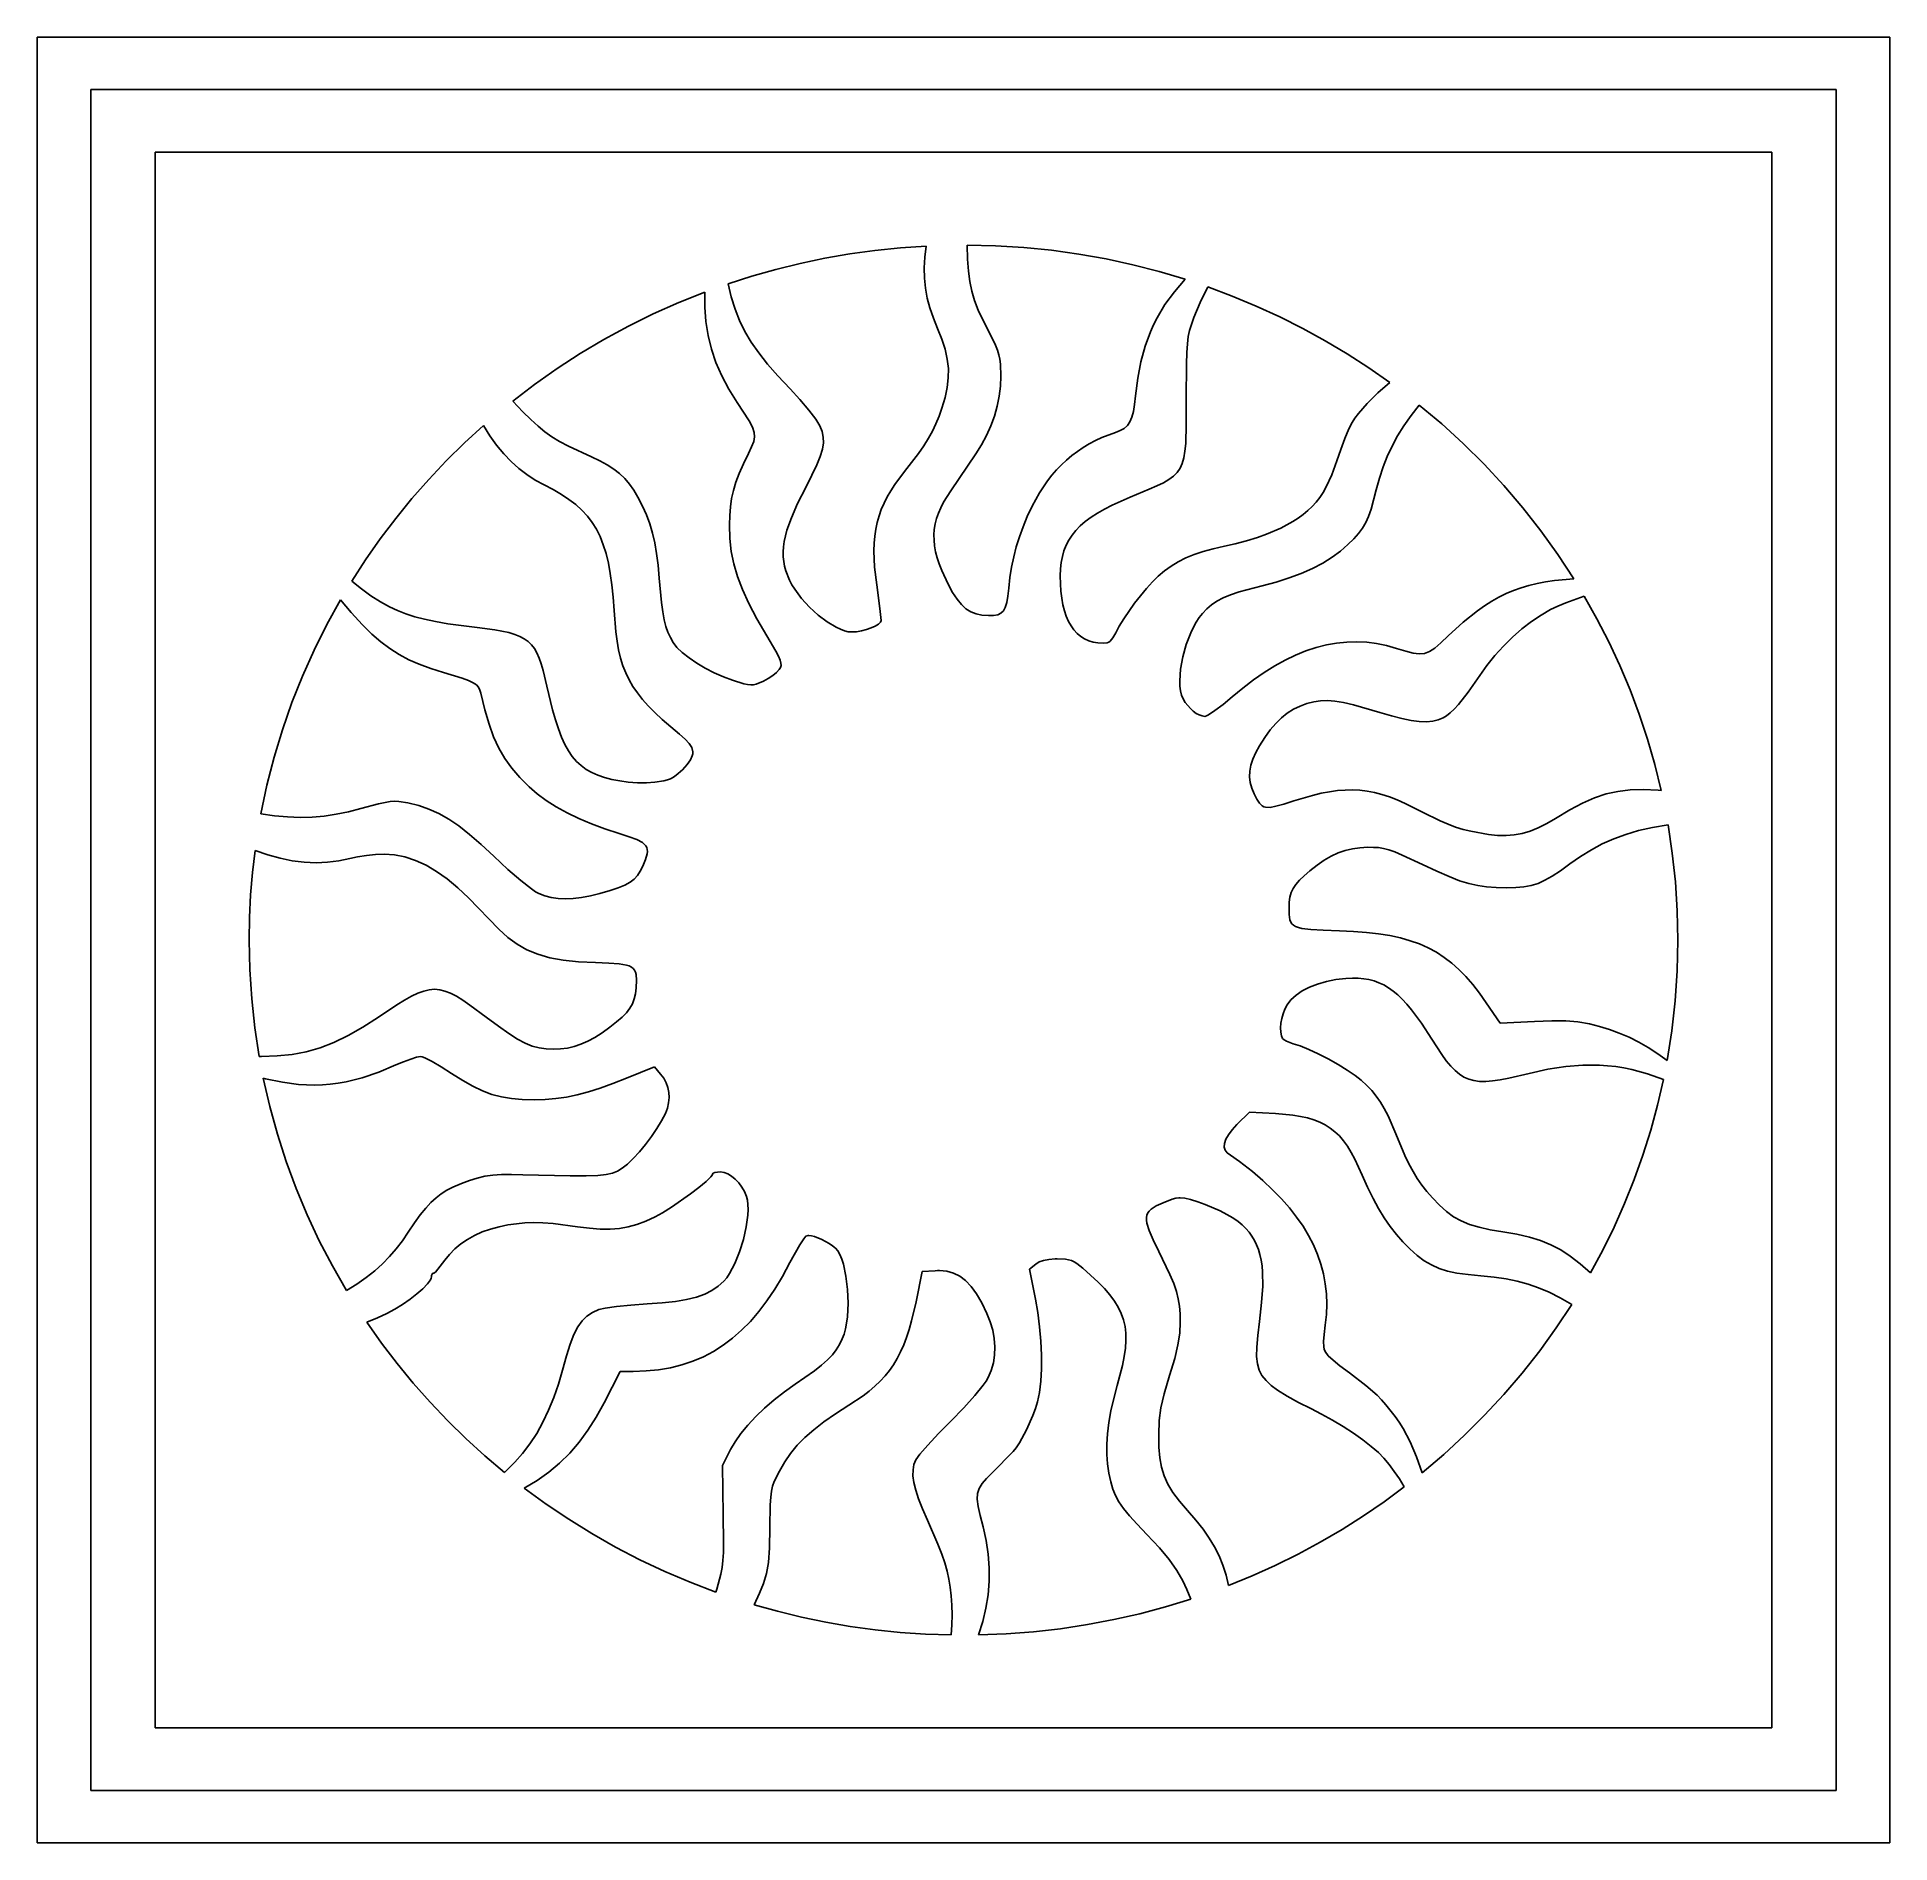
# Model space of a CAD drawing. Extents: x -282 to 492, y -229 to 526.
import ezdxf

# ---------------------------------------------------------------- set-up
doc = ezdxf.new("R2010")
doc.units = 0

msp = doc.modelspace()

# ---------------------------------------------------------------- linework, layer by layer
at = {"layer": 'Layer 1'}
for p, q in [((-282.380859, 526.038364), (-282.380859, -229.038346)), ((492.380863, 526.038364), (-282.380859, 526.038364)), ((-282.380859, 526.038364), (-282.380859, 526.038364)), ((492.380863, -229.038346), (492.380863, 526.038364)), ((-259.944195, 504.174962), (469.944196, 504.174962)), ((-259.944195, -207.174958), (-259.944195, 504.174962)), ((-259.944195, 504.174962), (-259.944195, 504.174962)), ((469.944196, 504.174962), (469.944196, -207.174958)), ((-233.03607, 477.945934), (-233.03607, -180.954735)), ((443.036085, 477.945934), (-233.03607, 477.945934)), ((-233.03607, 477.945934), (-233.03607, 477.945934)), ((443.036085, -180.954735), (443.036085, 477.945934)), ((46.989081, 433.574292), (57.416515, 435.388141)), ((57.416515, 435.388141), (67.965553, 436.847021)), ((67.965553, 436.847021), (78.62979, 437.944199)), ((78.62979, 437.944199), (89.402818, 438.672948)), ((88.818071, 434.02626), (88.572794, 429.579937)), ((89.402818, 438.672948), (88.818071, 434.02626)), ((89.402818, 438.672948), (89.402818, 438.672948)), ((106.583096, 439.061003), (118.446929, 438.774631)), ((106.729599, 433.19207), (106.583096, 439.061003)), ((106.583096, 439.061003), (106.583096, 439.061003)), ((118.446929, 438.774631), (130.192516, 438.041773)), ((130.192516, 438.041773), (141.811176, 436.871291)), ((141.811176, 436.871291), (153.29423, 435.272048)), ((153.29423, 435.272048), (164.632997, 433.252903)), ((16.500468, 426.070216), (26.524651, 428.908599)), ((26.524651, 428.908599), (36.689658, 431.412201)), ((36.689658, 431.412201), (46.989081, 433.574292)), ((88.572794, 429.579937), (88.665989, 425.28198)), ((107.05596, 428.182941), (106.729599, 433.19207)), ((107.613537, 423.791385), (107.05596, 428.182941)), ((164.632997, 433.252903), (175.818798, 430.82272)), ((175.818798, 430.82272), (186.842951, 427.99036)), ((186.842951, 427.99036), (197.696777, 424.764684)), ((-14.032263, 415.048887), (-3.148431, 419.411281)), ((-3.148431, 419.411281), (-3.182494, 413.161865)), ((-3.148431, 419.411281), (-3.148431, 419.411281)), ((6.623513, 422.903781), (16.500468, 426.070216)), ((7.858235, 417.444545), (6.623513, 422.903781)), ((88.665989, 425.28198), (89.096659, 421.08039)), ((89.096659, 421.08039), (89.863807, 416.92317)), ((108.453685, 419.775169), (107.613537, 423.791385)), ((109.627762, 415.892061), (108.453685, 419.775169)), ((193.162751, 419.520261), (189.250416, 414.155808)), ((197.696777, 424.764684), (193.162751, 419.520261)), ((203.940562, 415.082983), (207.204138, 421.580864)), ((207.204138, 421.580864), (217.404098, 417.755254)), ((207.204138, 421.580864), (207.204138, 421.580864)), ((-24.695908, 410.285818), (-14.032263, 415.048887)), ((-3.182494, 413.161865), (-2.744958, 407.133578)), ((9.491474, 412.329419), (7.858235, 417.444545)), ((11.378004, 407.548785), (9.491474, 412.329419)), ((89.863807, 416.92317), (90.966434, 412.75832)), ((90.966434, 412.75832), (92.403544, 408.533843)), ((111.187123, 411.899828), (109.627762, 415.892061)), ((113.183125, 407.556238), (111.187123, 411.899828)), ((189.250416, 414.155808), (185.926229, 408.610253)), ((201.312749, 408.722114), (203.940562, 415.082983)), ((217.404098, 417.755254), (227.420474, 413.58074)), ((227.420474, 413.58074), (237.245327, 409.065017)), ((-45.323247, 399.596798), (-35.129518, 405.13186)), ((-35.129518, 405.13186), (-24.695908, 410.285818)), ((-2.744958, 407.133578), (-1.826111, 401.284957)), ((13.597258, 402.978843), (11.378004, 407.548785)), ((16.228667, 398.495792), (13.597258, 402.978843)), ((92.403544, 408.533843), (94.174138, 404.197739)), ((94.174138, 404.197739), (95.981087, 399.71237)), ((115.667124, 402.619059), (113.183125, 407.556238)), ((184.474209, 405.750477), (183.156645, 402.822525)), ((185.926229, 408.610253), (184.474209, 405.750477)), ((198.98468, 400.800746), (199.540912, 403.362646)), ((199.540912, 403.362646), (200.305874, 405.88345)), ((200.305874, 405.88345), (201.312749, 408.722114)), ((237.245327, 409.065017), (246.870718, 404.215781)), ((246.870718, 404.215781), (256.288711, 399.040726)), ((-55.267246, 393.690416), (-45.323247, 399.596798)), ((-1.826111, 401.284957), (-0.416241, 395.574537)), ((-0.416241, 395.574537), (1.494361, 389.960855)), ((19.351663, 393.975832), (16.228667, 398.495792)), ((95.981087, 399.71237), (97.327672, 395.483032)), ((97.327672, 395.483032), (98.218541, 391.427794)), ((118.327674, 397.221919), (115.667124, 402.619059)), ((119.193302, 395.123566), (118.327674, 397.221919)), ((180.908119, 396.731551), (179.147106, 390.276259)), ((183.156645, 402.822525), (180.908119, 396.731551)), ((198.36567, 394.117835), (198.603994, 397.838794)), ((198.603994, 397.838794), (198.98468, 400.800746)), ((256.288711, 399.040726), (265.491368, 393.547547)), ((-74.366665, 380.802838), (-64.951668, 387.422501)), ((-64.951668, 387.422501), (-55.267246, 393.690416)), ((1.494361, 389.960855), (3.915408, 384.402445)), ((23.045676, 389.295162), (19.351663, 393.975832)), ((27.39014, 384.329981), (23.045676, 389.295162)), ((98.218541, 391.427794), (98.65834, 387.464725)), ((98.65834, 387.464725), (98.651715, 383.511894)), ((119.805984, 393.213379), (119.193302, 395.123566)), ((120.208336, 391.332374), (119.805984, 393.213379)), ((120.442972, 389.321568), (120.208336, 391.332374)), ((120.579555, 384.274614), (120.442972, 389.321568)), ((179.147106, 390.276259), (177.840063, 383.395577)), ((198.173027, 374.811351), (198.236523, 389.278912)), ((198.236523, 389.278912), (198.36567, 394.117835)), ((265.491368, 393.547547), (274.470749, 387.743941)), ((274.470749, 387.743941), (283.218918, 381.637601)), ((-83.50239, 373.841212), (-74.366665, 380.802838)), ((3.915408, 384.402445), (6.856611, 378.857844)), ((32.464485, 378.956489), (27.39014, 384.329981)), ((98.651715, 383.511894), (98.203312, 379.48737)), ((119.903334, 375.869322), (120.40931, 380.075314)), ((120.40931, 380.075314), (120.579555, 384.274614)), ((177.840063, 383.395577), (176.953443, 376.028434)), ((283.218918, 381.637601), (278.214328, 377.259204)), ((-79.21614, 369.405031), (-83.50239, 373.841212)), ((6.856611, 378.857844), (10.32768, 373.285587)), ((10.32768, 373.285587), (15.3461, 365.549441)), ((36.633537, 374.461069), (32.464485, 378.956489)), ((40.377359, 370.0417), (36.633537, 374.461069)), ((97.31778, 375.309221), (95.999763, 370.895517)), ((98.203312, 379.48737), (97.31778, 375.309221)), ((119.068762, 371.679533), (119.903334, 375.869322)), ((176.560416, 372.418948), (176.065427, 369.450032)), ((176.953443, 376.028434), (176.560416, 372.418948)), ((198.15954, 364.094986), (198.173027, 374.811351)), ((273.776258, 372.869528), (270.137073, 368.685676)), ((278.214328, 377.259204), (273.776258, 372.869528)), ((292.159388, 367.806797), (295.574974, 372.183156)), ((295.574974, 372.183156), (304.946454, 364.295185)), ((295.574974, 372.183156), (295.574974, 372.183156)), ((-75.847726, 366.086612), (-79.21614, 369.405031)), ((-72.845226, 363.324601), (-75.847726, 366.086612)), ((15.3461, 365.549441), (16.758689, 362.906329)), ((43.286827, 366.205785), (40.377359, 370.0417)), ((44.952818, 363.460726), (43.286827, 366.205785)), ((93.472659, 364.320821), (92.014975, 361.281171)), ((94.780294, 367.490659), (93.472659, 364.320821)), ((95.999763, 370.895517), (94.780294, 367.490659)), ((116.442373, 363.440145), (117.91273, 367.528843)), ((117.91273, 367.528843), (119.068762, 371.679533)), ((174.596461, 365.11983), (173.535934, 363.601507)), ((175.425201, 367.043165), (174.596461, 365.11983)), ((176.065427, 369.450032), (175.425201, 367.043165)), ((267.529138, 364.924753), (266.169447, 362.180618)), ((268.689676, 366.73878), (267.529138, 364.924753)), ((270.137073, 368.685676), (268.689676, 366.73878)), ((289.147052, 363.53006), (292.159388, 367.806797)), ((304.946454, 364.295185), (313.97259, 356.042442)), ((-103.615934, 356.38421), (-95.708501, 363.628295)), ((-95.708501, 363.628295), (-93.01768, 359.321573)), ((-95.708501, 363.628295), (-95.708501, 363.628295)), ((-93.01768, 359.321573), (-90.208741, 355.386266)), ((-69.994884, 360.978299), (-72.845226, 363.324601)), ((-67.082947, 358.907004), (-69.994884, 360.978299)), ((-63.895658, 356.970015), (-67.082947, 358.907004)), ((-60.219261, 355.026632), (-63.895658, 356.970015)), ((17.26717, 356.877484), (16.376123, 354.668211)), ((16.758689, 362.906329), (17.51322, 360.746597)), ((17.664458, 358.820297), (17.26717, 356.877484)), ((17.51322, 360.746597), (17.664458, 358.820297)), ((45.850274, 361.105141), (44.952818, 363.460726)), ((46.347737, 358.798668), (45.850274, 361.105141)), ((46.006505, 353.744545), (46.411162, 356.394178)), ((46.411162, 356.394178), (46.347737, 358.798668)), ((90.345362, 358.266877), (88.401937, 355.173108)), ((92.014975, 361.281171), (90.345362, 358.266877)), ((112.587226, 355.540309), (114.664826, 359.436335)), ((114.664826, 359.436335), (116.442373, 363.440145)), ((160.133174, 357.288163), (157.527588, 355.911965)), ((162.835394, 358.543282), (160.133174, 357.288163)), ((168.530874, 360.69142), (162.835394, 358.543282)), ((170.546416, 361.465821), (168.530874, 360.69142)), ((172.200344, 362.409677), (170.546416, 361.465821)), ((173.535934, 363.601507), (172.200344, 362.409677)), ((197.917389, 356.032125), (198.15954, 364.094986)), ((264.505643, 358.22706), (262.748448, 353.594068)), ((266.169447, 362.180618), (264.505643, 358.22706)), ((284.194164, 355.046432), (286.503475, 359.29569)), ((286.503475, 359.29569), (289.147052, 363.53006)), ((-118.59866, 341.087439), (-111.248702, 348.867963)), ((-111.248702, 348.867963), (-103.615934, 356.38421)), ((-90.208741, 355.386266), (-87.272991, 351.80842)), ((-87.272991, 351.80842), (-84.20174, 348.574082)), ((-50.544126, 350.557878), (-60.219261, 355.026632)), ((-47.028498, 348.903169), (-50.544126, 350.557878)), ((-43.929309, 347.208643), (-47.028498, 348.903169)), ((15.046083, 351.942531), (12.940777, 347.570667)), ((16.376123, 354.668211), (15.046083, 351.942531)), ((43.656762, 347.121342), (45.09972, 350.702642)), ((45.09972, 350.702642), (46.006505, 353.744545)), ((86.122818, 351.895031), (80.309971, 344.366628)), ((88.401937, 355.173108), (86.122818, 351.895031)), ((99.651013, 336.340934), (110.216707, 351.774962)), ((110.216707, 351.774962), (112.587226, 355.540309)), ((148.065869, 349.190688), (145.939169, 347.204825)), ((150.287776, 351.054049), (148.065869, 349.190688)), ((152.605174, 352.795193), (150.287776, 351.054049)), ((155.01835, 354.414403), (152.605174, 352.795193)), ((157.527588, 355.911965), (155.01835, 354.414403)), ((196.463681, 347.752954), (197.144066, 350.092391)), ((197.144066, 350.092391), (197.616031, 352.830015)), ((197.616031, 352.830015), (197.917389, 356.032125)), ((261.108582, 348.811628), (258.998463, 342.978183)), ((262.748448, 353.594068), (261.108582, 348.811628)), ((280.440378, 346.274239), (282.184629, 350.725034)), ((282.184629, 350.725034), (284.194164, 355.046432)), ((313.97259, 356.042442), (322.6412, 347.436448)), ((-125.657662, 333.050526), (-118.59866, 341.087439)), ((-84.20174, 348.574082), (-80.986295, 345.669298)), ((-80.986295, 345.669298), (-77.617964, 343.080116)), ((-77.617964, 343.080116), (-74.088055, 340.792581)), ((-41.19425, 345.428844), (-43.929309, 347.208643)), ((-38.771014, 343.518317), (-41.19425, 345.428844)), ((-36.607296, 341.431606), (-38.771014, 343.518317)), ((-34.650786, 339.123258), (-36.607296, 341.431606)), ((11.216386, 343.614788), (9.842258, 339.957878)), ((12.940777, 347.570667), (11.216386, 343.614788)), ((39.026152, 337.752045), (41.643588, 342.853519)), ((41.643588, 342.853519), (43.656762, 347.121342)), ((80.309971, 344.366628), (76.295695, 338.999591)), ((141.970245, 342.864454), (140.127451, 340.509378)), ((143.907389, 345.096175), (141.970245, 342.864454)), ((145.939169, 347.204825), (143.907389, 345.096175)), ((188.611994, 339.708189), (190.901678, 341.051143)), ((190.901678, 341.051143), (192.793875, 342.460799)), ((192.793875, 342.460799), (194.3264, 344.003455)), ((194.3264, 344.003455), (195.537064, 345.745407)), ((195.537064, 345.745407), (196.463681, 347.752954)), ((258.998463, 342.978183), (256.6417, 337.925145)), ((277.609763, 336.755448), (278.926919, 341.636796)), ((278.926919, 341.636796), (280.440378, 346.274239)), ((322.6412, 347.436448), (330.940103, 338.488723)), ((-74.088055, 340.792581), (-70.387876, 338.792739)), ((-70.387876, 338.792739), (-66.580128, 336.824761)), ((-66.580128, 336.824761), (-63.109775, 334.81344)), ((-63.109775, 334.81344), (-59.961056, 332.730508)), ((-32.849179, 336.547815), (-34.650786, 339.123258)), ((-31.150168, 333.659823), (-32.849179, 336.547815)), ((-29.233974, 329.924714), (-31.150168, 333.659823)), ((8.787738, 336.48292), (8.022173, 333.072895)), ((9.842258, 339.957878), (8.787738, 336.48292)), ((35.630545, 331.003674), (39.026152, 337.752045)), ((73.085116, 333.765943), (71.770027, 331.153216)), ((74.59218, 336.375278), (73.085116, 333.765943)), ((76.295695, 338.999591), (74.59218, 336.375278)), ((96.67159, 331.554667), (99.651013, 336.340934)), ((136.723772, 335.428019), (133.694068, 329.849823)), ((140.127451, 340.509378), (136.723772, 335.428019)), ((167.22841, 330.351428), (174.722124, 333.677462)), ((174.722124, 333.677462), (182.688913, 336.957202)), ((182.688913, 336.957202), (185.88701, 338.365642)), ((185.88701, 338.365642), (188.611994, 339.708189)), ((253.937517, 333.547753), (252.42365, 331.579685)), ((255.339335, 335.658541), (253.937517, 333.547753)), ((256.6417, 337.925145), (255.339335, 335.658541)), ((275.418428, 328.648335), (277.609763, 336.755448)), ((330.940103, 338.488723), (338.857119, 329.210789)), ((-132.417563, 324.765109), (-125.657662, 333.050526)), ((-59.961056, 332.730508), (-57.118208, 330.547695)), ((-57.118208, 330.547695), (-54.565472, 328.23673)), ((-54.565472, 328.23673), (-52.287084, 325.769344)), ((-52.287084, 325.769344), (-50.267286, 323.117267)), ((-27.596136, 326.239142), (-29.233974, 329.924714)), ((-26.211681, 322.507637), (-27.596136, 326.239142)), ((7.235298, 325.979579), (7.15268, 322.062253)), ((7.514911, 329.610788), (7.235298, 325.979579)), ((8.022173, 333.072895), (7.514911, 329.610788)), ((33.012766, 325.074376), (35.630545, 331.003674)), ((69.697879, 325.844108), (68.931871, 323.110987)), ((70.64244, 328.518727), (69.697879, 325.844108)), ((71.770027, 331.153216), (70.64244, 328.518727)), ((93.737752, 324.710973), (94.511479, 326.966195)), ((94.511479, 326.966195), (95.489303, 329.242738)), ((95.489303, 329.242738), (96.67159, 331.554667)), ((131.686575, 325.531811), (129.923862, 321.297474)), ((133.694068, 329.849823), (131.686575, 325.531811)), ((158.324337, 325.25837), (160.994452, 326.985269)), ((160.994452, 326.985269), (163.95907, 328.679119)), ((163.95907, 328.679119), (167.22841, 330.351428)), ((247.083782, 326.400852), (244.995746, 324.872714)), ((249.00938, 328.01933), (247.083782, 326.400852)), ((250.785137, 329.741242), (249.00938, 328.01933)), ((252.42365, 331.579685), (250.785137, 329.741242)), ((273.179846, 323.026324), (274.348863, 325.611403)), ((274.348863, 325.611403), (275.418428, 328.648335)), ((338.857119, 329.210789), (346.380066, 319.614166)), ((-138.870219, 316.239074), (-132.417563, 324.765109)), ((-50.267286, 323.117267), (-48.490314, 320.252229)), ((-48.490314, 320.252229), (-46.940408, 317.145961)), ((-25.055635, 318.634727), (-26.211681, 322.507637)), ((-24.103025, 314.524941), (-25.055635, 318.634727)), ((7.15268, 322.062253), (7.336522, 316.37546)), ((30.01409, 315.11924), (31.148664, 319.825711)), ((31.148664, 319.825711), (33.012766, 325.074376)), ((68.339941, 320.300997), (67.917614, 317.395767)), ((68.931871, 323.110987), (68.339941, 320.300997)), ((92.637501, 317.932592), (92.801129, 320.208235)), ((92.67651, 315.622015), (92.637501, 317.932592)), ((92.801129, 320.208235), (93.167757, 322.463007)), ((93.167757, 322.463007), (93.737752, 324.710973)), ((129.923862, 321.297474), (128.395354, 317.109669)), ((149.033692, 315.725337), (150.384556, 317.790112)), ((150.384556, 317.790112), (151.978834, 319.764294)), ((151.978834, 319.764294), (153.826746, 321.659391)), ((153.826746, 321.659391), (155.938507, 323.486914)), ((155.938507, 323.486914), (158.324337, 325.25837)), ((231.678096, 318.128781), (227.923582, 316.801718)), ((237.631038, 320.699384), (231.678096, 318.128781)), ((242.732674, 323.42182), (237.631038, 320.699384)), ((244.995746, 324.872714), (242.732674, 323.42182)), ((268.199668, 316.287972), (270.19289, 318.534031)), ((270.19289, 318.534031), (271.823735, 320.723675)), ((271.823735, 320.723675), (273.179846, 323.026324)), ((346.380066, 319.614166), (353.496763, 309.710374)), ((-145.007482, 307.480308), (-138.870219, 316.239074)), ((-46.940408, 317.145961), (-45.601806, 313.770191)), ((-45.601806, 313.770191), (-44.458748, 310.096651)), ((-44.458748, 310.096651), (-43.495471, 306.097071)), ((-23.328876, 310.082808), (-24.103025, 314.524941)), ((-22.708216, 305.212856), (-23.328876, 310.082808)), ((7.336522, 316.37546), (7.909836, 311.000662)), ((7.909836, 311.000662), (8.92975, 305.766806)), ((29.584895, 310.816522), (29.712829, 312.926064)), ((29.627268, 308.773308), (29.584895, 310.816522)), ((29.712829, 312.926064), (30.01409, 315.11924)), ((67.660416, 314.376927), (67.563874, 311.226109)), ((67.563874, 311.226109), (67.834855, 304.455057)), ((67.917614, 317.395767), (67.660416, 314.376927)), ((92.917789, 313.262439), (92.67651, 315.622015)), ((93.360973, 310.8398), (92.917789, 313.262439)), ((94.005696, 308.340036), (93.360973, 310.8398)), ((127.090473, 312.931253), (125.998641, 308.725084)), ((128.395354, 317.109669), (127.090473, 312.931253)), ((146.339412, 308.87237), (147.021338, 311.277975)), ((147.021338, 311.277975), (147.916025, 313.558461)), ((147.916025, 313.558461), (149.033692, 315.725337)), ((205.26136, 310.957411), (201.439639, 309.684537)), ((209.455272, 312.09578), (205.26136, 310.957411)), ((214.065666, 313.119336), (209.455272, 312.09578)), ((218.537854, 314.134107), (214.065666, 313.119336)), ((223.35033, 315.415864), (218.537854, 314.134107)), ((227.923582, 316.801718), (223.35033, 315.415864)), ((259.197298, 308.539319), (262.69351, 311.104579)), ((262.69351, 311.104579), (265.75643, 313.816073)), ((265.75643, 313.816073), (268.199668, 316.287972)), ((-150.821209, 298.496697), (-145.007482, 307.480308)), ((-43.495471, 306.097071), (-42.696215, 301.74318)), ((-22.21607, 299.819614), (-22.708216, 305.212856)), ((8.92975, 305.766806), (10.453392, 300.502842)), ((29.836931, 306.779117), (29.627268, 308.773308)), ((30.210863, 304.816645), (29.836931, 306.779117)), ((30.746047, 302.868586), (30.210863, 304.816645)), ((32.288096, 298.946489), (30.746047, 302.868586)), ((67.834855, 304.455057), (68.694763, 296.935656)), ((94.851594, 305.74908), (94.005696, 308.340036)), ((95.898301, 303.052871), (94.851594, 305.74908)), ((98.59268, 297.288434), (95.898301, 303.052871)), ((125.109281, 304.454021), (124.411815, 300.080921)), ((125.998641, 308.725084), (125.109281, 304.454021)), ((145.468027, 300.789753), (145.572974, 303.639768)), ((145.572974, 303.639768), (145.86003, 306.330137)), ((145.86003, 306.330137), (146.339412, 308.87237)), ((188.98889, 302.854147), (186.363791, 300.613364)), ((191.764736, 304.861963), (188.98889, 302.854147)), ((194.735616, 306.656505), (191.764736, 304.861963)), ((197.945821, 308.257466), (194.735616, 306.656505)), ((201.439639, 309.684537), (197.945821, 308.257466)), ((246.248998, 301.787555), (250.961033, 303.874146)), ((250.961033, 303.874146), (255.281803, 306.126955)), ((255.281803, 306.126955), (259.197298, 308.539319)), ((353.496763, 309.710374), (360.195029, 299.510934)), ((-146.777445, 295.30407), (-150.821209, 298.496697)), ((-142.751302, 292.427014), (-146.777445, 295.30407)), ((-42.696215, 301.74318), (-42.045219, 297.006709)), ((-42.045219, 297.006709), (-41.526721, 291.859388)), ((-21.271047, 289.599357), (-22.21607, 299.819614)), ((10.453392, 300.502842), (12.537892, 295.03772)), ((12.537892, 295.03772), (15.240377, 289.200388)), ((33.267117, 297.053921), (32.288096, 298.946489)), ((34.440989, 295.142298), (33.267117, 297.053921)), ((37.279908, 291.339795), (34.440989, 295.142298)), ((68.694763, 296.935656), (70.053158, 287.062199)), ((100.464122, 293.86368), (98.59268, 297.288434)), ((123.895666, 295.568642), (123.526988, 292.239699)), ((124.411815, 300.080921), (123.895666, 295.568642)), ((145.522706, 297.46297), (145.468027, 300.789753)), ((145.726121, 294.333485), (145.522706, 297.46297)), ((181.506243, 295.534671), (176.478476, 289.28771)), ((183.999553, 298.277818), (181.506243, 295.534671)), ((186.363791, 300.613364), (183.999553, 298.277818)), ((220.2827, 294.015215), (229.905388, 296.591697)), ((229.905388, 296.591697), (235.707166, 298.13967)), ((235.707166, 298.13967), (241.159706, 299.873843)), ((241.159706, 299.873843), (246.248998, 301.787555)), ((334.983094, 294.636093), (331.890638, 293.320269)), ((338.160305, 295.780673), (334.983094, 294.636093)), ((341.443551, 296.762204), (338.160305, 295.780673)), ((344.854108, 297.58888), (341.443551, 296.762204)), ((348.413257, 298.268896), (344.854108, 297.58888)), ((352.142274, 298.810447), (348.413257, 298.268896)), ((360.195029, 299.510934), (352.142274, 298.810447)), ((-161.185246, 280.375047), (-155.451418, 290.770864)), ((-155.451418, 290.770864), (-151.083791, 285.396525)), ((-155.451418, 290.770864), (-155.451418, 290.770864)), ((-138.800182, 289.912508), (-142.751302, 292.427014)), ((-134.981487, 287.807531), (-138.800182, 289.912508)), ((-131.684208, 286.265964), (-134.981487, 287.807531)), ((-41.526721, 291.859388), (-41.124959, 286.272948)), ((-20.742109, 285.692725), (-21.271047, 289.599357)), ((15.240377, 289.200388), (18.617977, 282.819795)), ((40.618093, 287.694795), (37.279908, 291.339795)), ((44.268782, 284.363116), (40.618093, 287.694795)), ((70.053158, 287.062199), (70.617402, 282.118989)), ((102.285874, 291.038729), (100.464122, 293.86368)), ((104.116396, 288.767797), (102.285874, 291.038729)), ((106.014148, 287.005101), (104.116396, 288.767797)), ((108.037588, 285.704856), (106.014148, 287.005101)), ((122.482079, 287.586606), (121.693172, 286.111278)), ((123.074571, 289.604217), (122.482079, 287.586606)), ((123.526988, 292.239699), (123.074571, 289.604217)), ((146.076761, 291.403691), (145.726121, 294.333485)), ((146.573115, 288.675979), (146.076761, 291.403691)), ((147.213673, 286.15274), (146.573115, 288.675979)), ((176.478476, 289.28771), (171.97262, 282.796754)), ((204.94636, 285.082323), (206.79525, 287.01919)), ((206.79525, 287.01919), (208.76646, 288.703078)), ((208.76646, 288.703078), (210.980402, 290.189306)), ((210.980402, 290.189306), (213.557483, 291.533192)), ((213.557483, 291.533192), (216.618112, 292.790056)), ((216.618112, 292.790056), (220.2827, 294.015215)), ((322.909023, 288.263384), (319.942808, 286.180636)), ((325.874881, 290.142109), (322.909023, 288.263384)), ((328.86166, 291.825006), (325.874881, 290.142109)), ((331.890638, 293.320269), (328.86166, 291.825006)), ((350.49364, 286.661003), (353.464347, 288.090183)), ((353.464347, 288.090183), (356.8778, 289.534849)), ((356.8778, 289.534849), (364.54303, 292.323086)), ((364.54303, 292.323086), (369.87416, 282.837649)), ((364.54303, 292.323086), (364.54303, 292.323086)), ((-166.49206, 269.732007), (-161.185246, 280.375047)), ((-151.083791, 285.396525), (-146.279195, 280.231628)), ((-146.279195, 280.231628), (-142.356224, 276.443593)), ((-128.216353, 284.901547), (-131.684208, 286.265964)), ((-124.479722, 283.690958), (-128.216353, 284.901547)), ((-120.376113, 282.610877), (-124.479722, 283.690958)), ((-115.807325, 281.637982), (-120.376113, 282.610877)), ((-110.675157, 280.748951), (-115.807325, 281.637982)), ((-98.327876, 279.129198), (-110.675157, 280.748951)), ((-90.905071, 278.170672), (-98.327876, 279.129198)), ((-41.124959, 286.272948), (-40.381331, 277.369834)), ((-20.137035, 282.410265), (-20.742109, 285.692725)), ((-19.426935, 279.618357), (-20.137035, 282.410265)), ((-18.582922, 277.183381), (-19.426935, 279.618357)), ((18.617977, 282.819795), (22.727819, 275.724892)), ((48.045215, 281.500573), (44.268782, 284.363116)), ((51.760629, 279.262984), (48.045215, 281.500573)), ((53.537092, 278.42724), (51.760629, 279.262984)), ((66.344106, 278.957212), (64.402988, 278.291139)), ((68.047133, 279.716441), (66.344106, 278.957212)), ((69.401042, 280.525418), (68.047133, 279.716441)), ((70.294807, 281.340737), (69.401042, 280.525418)), ((70.617402, 282.118989), (70.294807, 281.340737)), ((110.245177, 284.821281), (108.037588, 285.704856)), ((112.695373, 284.308591), (110.245177, 284.821281)), ((115.446638, 284.121003), (112.695373, 284.308591)), ((117.584583, 284.183094), (115.446638, 284.121003)), ((119.300762, 284.485111), (117.584583, 284.183094)), ((120.651512, 285.102642), (119.300762, 284.485111)), ((121.693172, 286.111278), (120.651512, 285.102642)), ((147.996922, 283.836367), (147.213673, 286.15274)), ((148.921353, 281.72925), (147.996922, 283.836367)), ((149.985453, 279.833781), (148.921353, 281.72925)), ((151.187712, 278.152352), (149.985453, 279.833781)), ((170.131699, 279.748612), (168.680805, 276.986073)), ((171.97262, 282.796754), (170.131699, 279.748612)), ((199.997502, 276.968151), (201.103346, 279.273068)), ((201.103346, 279.273068), (202.302032, 281.416868)), ((202.302032, 281.416868), (203.585666, 283.364853)), ((203.585666, 283.364853), (204.94636, 285.082323)), ((313.924192, 281.370291), (307.648808, 275.645517)), ((319.942808, 286.180636), (313.924192, 281.370291)), ((338.49019, 278.542574), (342.480469, 281.644946)), ((342.480469, 281.644946), (346.499386, 284.36757)), ((346.499386, 284.36757), (350.49364, 286.661003)), ((369.87416, 282.837649), (374.849483, 273.141978)), ((-142.356224, 276.443593), (-138.581588, 273.167318)), ((-138.581588, 273.167318), (-134.836783, 270.33293)), ((-85.044963, 277.016801), (-90.905071, 278.170672)), ((-82.625466, 276.303499), (-85.044963, 277.016801)), ((-80.506099, 275.465627), (-82.625466, 276.303499)), ((-78.65668, 274.47794), (-80.506099, 275.465627)), ((-77.047028, 273.315193), (-78.65668, 274.47794)), ((-75.64696, 271.952141), (-77.047028, 273.315193)), ((-74.426295, 270.363541), (-75.64696, 271.952141)), ((-40.381331, 277.369834), (-39.85551, 273.431633)), ((-39.85551, 273.431633), (-39.199574, 269.783885)), ((-17.576106, 274.97172), (-18.582922, 277.183381)), ((-16.377598, 272.849753), (-17.576106, 274.97172)), ((-14.820426, 270.841154), (-16.377598, 272.849753)), ((22.727819, 275.724892), (26.483999, 269.310889)), ((55.228265, 277.806166), (53.537092, 278.42724)), ((56.810802, 277.419238), (55.228265, 277.806166)), ((58.26136, 277.285934), (56.810802, 277.419238)), ((60.250589, 277.412092), (58.26136, 277.285934)), ((62.334807, 277.76163), (60.250589, 277.412092)), ((64.402988, 278.291139), (62.334807, 277.76163)), ((152.526619, 276.687354), (151.187712, 278.152352)), ((154.000662, 275.441178), (152.526619, 276.687354)), ((155.608331, 274.416218), (154.000662, 275.441178)), ((157.348114, 273.614863), (155.608331, 274.416218)), ((159.218501, 273.039506), (157.348114, 273.614863)), ((161.21798, 272.692538), (159.218501, 273.039506)), ((163.345041, 272.57635), (161.21798, 272.692538)), ((165.031631, 272.77076), (163.345041, 272.57635)), ((165.725784, 273.044222), (165.031631, 272.77076)), ((166.353031, 273.462253), (165.725784, 273.044222)), ((167.504376, 274.813225), (166.353031, 273.462253)), ((168.680805, 276.986073), (167.504376, 274.813225)), ((196.660352, 266.83129), (198.095899, 272.013761)), ((198.095899, 272.013761), (199.997502, 276.968151)), ((256.759745, 271.876156), (252.492813, 270.773752)), ((261.002254, 272.651333), (256.759745, 271.876156)), ((265.221437, 273.099643), (261.002254, 272.651333)), ((269.418392, 273.221448), (265.221437, 273.099643)), ((273.594214, 273.017112), (269.418392, 273.221448)), ((277.750003, 272.486994), (273.594214, 273.017112)), ((281.886853, 271.631457), (277.750003, 272.486994)), ((286.005863, 270.450864), (281.886853, 271.631457)), ((304.565838, 272.73941), (302.040442, 270.58552)), ((307.648808, 275.645517), (304.565838, 272.73941)), ((327.224181, 267.451386), (330.808746, 271.396351)), ((330.808746, 271.396351), (334.581849, 275.109894)), ((334.581849, 275.109894), (338.49019, 278.542574)), ((374.849483, 273.141978), (379.460309, 263.244667)), ((-171.360931, 258.852736), (-166.49206, 269.732007)), ((-134.836783, 270.33293), (-131.003303, 267.870558)), ((-131.003303, 267.870558), (-126.962643, 265.710329)), ((-126.962643, 265.710329), (-122.596297, 263.782372)), ((-122.596297, 263.782372), (-117.785761, 262.016813)), ((-73.354853, 268.524146), (-74.426295, 270.363541)), ((-72.40245, 266.408712), (-73.354853, 268.524146)), ((-71.538907, 263.991995), (-72.40245, 266.408712)), ((-70.73404, 261.248751), (-71.538907, 263.991995)), ((-39.199574, 269.783885), (-38.392943, 266.387753)), ((-38.392943, 266.387753), (-37.415033, 263.204398)), ((-12.579891, 268.690321), (-14.820426, 270.841154)), ((-9.777582, 266.474352), (-12.579891, 268.690321)), ((-6.535084, 264.270343), (-9.777582, 266.474352)), ((-2.973985, 262.155393), (-6.535084, 264.270343)), ((26.483999, 269.310889), (27.625833, 267.153075)), ((27.625833, 267.153075), (28.341831, 265.518219)), ((28.341831, 265.518219), (28.680743, 264.273945)), ((28.680743, 264.273945), (28.691319, 263.287878)), ((195.75399, 261.698327), (196.660352, 266.83129)), ((239.534511, 265.499548), (235.158918, 263.084611)), ((243.881293, 267.585809), (239.534511, 265.499548)), ((248.200362, 269.343757), (243.881293, 267.585809)), ((252.492813, 270.773752), (248.200362, 269.343757)), ((289.907537, 269.219405), (286.005863, 270.450864)), ((293.017721, 268.41789), (289.907537, 269.219405)), ((295.56126, 268.100033), (293.017721, 268.41789)), ((297.762997, 268.319544), (295.56126, 268.100033)), ((299.847776, 269.130136), (297.762997, 268.319544)), ((302.040442, 270.58552), (299.847776, 269.130136)), ((323.881453, 263.324442), (327.224181, 267.451386)), ((-175.78093, 247.748225), (-171.360931, 258.852736)), ((-117.785761, 262.016813), (-112.412529, 260.343781)), ((-112.412529, 260.343781), (-104.60671, 257.95045)), ((-104.60671, 257.95045), (-101.984722, 256.978552)), ((-101.984722, 256.978552), (-100.053952, 256.06675)), ((-100.053952, 256.06675), (-98.692354, 255.147732)), ((-69.179612, 254.681698), (-70.73404, 261.248751)), ((-37.415033, 263.204398), (-36.245264, 260.194983)), ((-36.245264, 260.194983), (-34.863054, 257.32067)), ((-34.863054, 257.32067), (-33.247821, 254.54262)), ((0.784126, 260.206598), (-2.973985, 262.155393)), ((4.617664, 258.501056), (0.784126, 260.206598)), ((8.405041, 257.115864), (4.617664, 258.501056)), ((13.084881, 255.671907), (8.405041, 257.115864)), ((14.695343, 255.297184), (13.084881, 255.671907)), ((21.316708, 256.736628), (18.367988, 255.514189)), ((23.3529, 257.800679), (21.316708, 256.736628)), ((25.276529, 259.065045), (23.3529, 257.800679)), ((26.871688, 260.371261), (25.276529, 259.065045)), ((27.922471, 261.560864), (26.871688, 260.371261)), ((28.422312, 262.427643), (27.922471, 261.560864)), ((28.691319, 263.287878), (28.422312, 262.427643)), ((195.439939, 256.892463), (195.75399, 261.698327)), ((195.524759, 254.69894), (195.439939, 256.892463)), ((226.316912, 257.267261), (221.848305, 253.864125)), ((230.753418, 260.340636), (226.316912, 257.267261)), ((235.158918, 263.084611), (230.753418, 260.340636)), ((316.010794, 252.149769), (320.833863, 259.064962)), ((320.833863, 259.064962), (323.881453, 263.324442)), ((379.460309, 263.244667), (383.697946, 253.154309)), ((-98.692354, 255.147732), (-97.777879, 254.154187)), ((-97.777879, 254.154187), (-97.188481, 253.018803)), ((-97.188481, 253.018803), (-96.802112, 251.674267)), ((-96.802112, 251.674267), (-95.141289, 244.748198)), ((-66.84482, 244.804418), (-69.179612, 254.681698)), ((-33.247821, 254.54262), (-31.378982, 251.821996)), ((-31.378982, 251.821996), (-29.235957, 249.119959)), ((-29.235957, 249.119959), (-26.798163, 246.397673)), ((16.014955, 255.148649), (14.695343, 255.297184)), ((17.190306, 255.222313), (16.014955, 255.148649)), ((18.367988, 255.514189), (17.190306, 255.222313)), ((195.78133, 252.691288), (195.524759, 254.69894)), ((196.217544, 250.904206), (195.78133, 252.691288)), ((196.841291, 249.372392), (196.217544, 250.904206)), ((197.723789, 247.871273), (196.841291, 249.372392)), ((217.346499, 250.130864), (213.540918, 246.981329)), ((221.848305, 253.864125), (217.346499, 250.130864)), ((248.576152, 247.317462), (251.481425, 248.050571)), ((251.481425, 248.050571), (254.291888, 248.484717)), ((254.291888, 248.484717), (257.184823, 248.598662)), ((257.184823, 248.598662), (260.337511, 248.371171)), ((260.337511, 248.371171), (263.927234, 247.781007)), ((311.945955, 246.989902), (316.010794, 252.149769)), ((383.697946, 253.154309), (387.553704, 242.879497)), ((-179.741129, 236.429464), (-175.78093, 247.748225)), ((-95.141289, 244.748198), (-93.389164, 238.706367)), ((-65.647247, 240.559353), (-66.84482, 244.804418)), ((-64.403349, 236.742427), (-65.647247, 240.559353)), ((-26.798163, 246.397673), (-24.045019, 243.616298)), ((-24.045019, 243.616298), (-20.955943, 240.736998)), ((-20.955943, 240.736998), (-13.687667, 234.529267)), ((198.747875, 246.481786), (197.723789, 247.871273)), ((199.879685, 245.231215), (198.747875, 246.481786)), ((201.085358, 244.146842), (199.879685, 245.231215)), ((202.331029, 243.255949), (201.085358, 244.146842)), ((203.582838, 242.585819), (202.331029, 243.255949)), ((204.806921, 242.163733), (203.582838, 242.585819)), ((205.969416, 242.016976), (204.806921, 242.163733)), ((206.55914, 242.182672), (205.969416, 242.016976)), ((207.479832, 242.657524), (206.55914, 242.182672)), ((210.127848, 244.401262), (207.479832, 242.657524)), ((213.540918, 246.981329), (210.127848, 244.401262)), ((235.536354, 239.046061), (237.919474, 241.38142)), ((237.919474, 241.38142), (240.396098, 243.359661)), ((240.396098, 243.359661), (242.985141, 244.997362)), ((242.985141, 244.997362), (245.705521, 246.311103)), ((245.705521, 246.311103), (248.576152, 247.317462)), ((263.927234, 247.781007), (268.131274, 246.806934)), ((268.131274, 246.806934), (279.09143, 243.622114)), ((279.09143, 243.622114), (283.963503, 242.187968)), ((283.963503, 242.187968), (288.304796, 241.090054)), ((288.304796, 241.090054), (292.157632, 240.324502)), ((292.157632, 240.324502), (295.564332, 239.887441)), ((301.208615, 239.983311), (303.530843, 240.5085)), ((303.530843, 240.5085), (305.576224, 241.346698)), ((305.576224, 241.346698), (306.988877, 242.218983)), ((306.988877, 242.218983), (308.51066, 243.437998)), ((308.51066, 243.437998), (310.157657, 245.022165)), ((310.157657, 245.022165), (311.945955, 246.989902)), ((387.553704, 242.879497), (391.018894, 232.428824)), ((-183.2306, 224.907446), (-179.741129, 236.429464)), ((-93.389164, 238.706367), (-91.467839, 233.39731)), ((-91.467839, 233.39731), (-89.299415, 228.669563)), ((-63.093469, 233.327957), (-64.403349, 236.742427)), ((-61.697952, 230.29026), (-63.093469, 233.327957)), ((-13.687667, 234.529267), (-11.382337, 232.496576)), ((-11.382337, 232.496576), (-9.705393, 230.649293)), ((228.75886, 229.731489), (230.974963, 233.237675)), ((230.974963, 233.237675), (233.227822, 236.337006)), ((233.227822, 236.337006), (235.536354, 239.046061)), ((295.564332, 239.887441), (298.567219, 239.775001)), ((298.567219, 239.775001), (301.208615, 239.983311)), ((391.018894, 232.428824), (394.084825, 221.810883)), ((-186.238413, 213.193161), (-183.2306, 224.907446)), ((-89.299415, 228.669563), (-86.805995, 224.371662)), ((-60.197142, 227.60365), (-61.697952, 230.29026)), ((-58.571382, 225.242446), (-60.197142, 227.60365)), ((-56.801018, 223.180964), (-58.571382, 225.242446)), ((-9.705393, 230.649293), (-8.651658, 228.920044)), ((-8.393113, 225.546141), (-9.177949, 223.766737)), ((-8.651658, 228.920044), (-8.215957, 227.241452)), ((-8.228251, 226.400097), (-8.393113, 225.546141)), ((-8.215957, 227.241452), (-8.228251, 226.400097)), ((226.011291, 224.178577), (227.198742, 226.875388)), ((227.198742, 226.875388), (228.75886, 229.731489)), ((-86.805995, 224.371662), (-83.909678, 220.352143)), ((-83.909678, 220.352143), (-80.532568, 216.459541)), ((-54.866392, 221.393519), (-56.801018, 223.180964)), ((-52.74785, 219.85443), (-54.866392, 221.393519)), ((-50.425735, 218.538011), (-52.74785, 219.85443)), ((-47.880392, 217.41858), (-50.425735, 218.538011)), ((-45.092164, 216.470453), (-47.880392, 217.41858)), ((-15.094189, 217.365032), (-16.255474, 216.546795)), ((-12.549959, 219.686142), (-15.094189, 217.365032)), ((-10.56529, 221.835862), (-12.549959, 219.686142)), ((-9.177949, 223.766737), (-10.56529, 221.835862)), ((224.64717, 216.736802), (224.739282, 219.139991)), ((224.739282, 219.139991), (225.19273, 221.610347)), ((225.19273, 221.610347), (226.011291, 224.178577)), ((394.084825, 221.810883), (396.742807, 211.034267)), ((-188.75364, 201.297601), (-186.238413, 213.193161)), ((-80.532568, 216.459541), (-76.596765, 212.542392)), ((-76.596765, 212.542392), (-73.212496, 209.614707)), ((-73.212496, 209.614707), (-69.445769, 206.823815)), ((-42.041396, 215.667947), (-45.092164, 216.470453)), ((-38.708432, 214.985378), (-42.041396, 215.667947)), ((-35.159178, 214.497196), (-38.708432, 214.985378)), ((-31.319956, 214.236015), (-35.159178, 214.497196)), ((-27.521517, 214.21502), (-31.319956, 214.236015)), ((-24.094612, 214.447392), (-27.521517, 214.21502)), ((-20.238313, 215.031937), (-24.094612, 214.447392)), ((-18.749011, 215.416032), (-20.238313, 215.031937)), ((-17.447573, 215.909056), (-18.749011, 215.416032)), ((-16.255474, 216.546795), (-17.447573, 215.909056)), ((224.912617, 214.370072), (224.64717, 216.736802)), ((225.531847, 212.009092), (224.912617, 214.370072)), ((226.501082, 209.623156), (225.531847, 212.009092)), ((227.642529, 207.331332), (226.501082, 209.623156)), ((254.582829, 209.827385), (250.968402, 208.967116)), ((258.031015, 210.488769), (254.582829, 209.827385)), ((261.341732, 210.948795), (258.031015, 210.488769)), ((264.543753, 211.20499), (261.341732, 210.948795)), ((267.665849, 211.254879), (264.543753, 211.20499)), ((270.736793, 211.09599), (267.665849, 211.254879)), ((273.785356, 210.725847), (270.736793, 211.09599)), ((276.840312, 210.141978), (273.785356, 210.725847)), ((279.930433, 209.341909), (276.840312, 210.141978)), ((283.08449, 208.323165), (279.930433, 209.341909)), ((373.710839, 209.574761), (368.872239, 207.967644)), ((378.58692, 210.64057), (373.710839, 209.574761)), ((383.701114, 211.220067), (378.58692, 210.64057)), ((389.254052, 211.368246), (383.701114, 211.220067)), ((395.446363, 211.140101), (389.254052, 211.368246)), ((396.742807, 211.034267), (395.446363, 211.140101)), ((-152.213025, 202.108083), (-157.27836, 201.068664)), ((-147.037668, 203.440726), (-152.213025, 202.108083)), ((-139.611188, 205.443874), (-147.037668, 203.440726)), ((-134.779975, 206.39616), (-139.611188, 205.443874)), ((-132.899812, 206.53225), (-134.779975, 206.39616)), ((-131.143129, 206.470451), (-132.899812, 206.53225)), ((-127.299751, 205.839614), (-131.143129, 206.470451)), ((-122.811136, 204.721261), (-127.299751, 205.839614)), ((-118.548369, 203.265611), (-122.811136, 204.721261)), ((-114.398615, 201.402627), (-118.548369, 203.265611)), ((-69.445769, 206.823815), (-65.298957, 204.171034)), ((-65.298957, 204.171034), (-60.774428, 201.657683)), ((-60.774428, 201.657683), (-55.874553, 199.285082)), ((228.70745, 205.649393), (227.642529, 207.331332)), ((229.867913, 204.546884), (228.70745, 205.649393)), ((230.537745, 204.203398), (229.867913, 204.546884)), ((231.295987, 203.993349), (230.537745, 204.203398)), ((233.163738, 203.958331), (231.295987, 203.993349)), ((235.643235, 204.411375), (233.163738, 203.958331)), ((238.906545, 205.322024), (235.643235, 204.411375)), ((243.125735, 206.659823), (238.906545, 205.322024)), ((250.968402, 208.967116), (243.125735, 206.659823)), ((286.331256, 207.083274), (283.08449, 208.323165)), ((289.699503, 205.619761), (286.331256, 207.083274)), ((296.91553, 202.011976), (289.699503, 205.619761)), ((304.33879, 198.281692), (296.91553, 202.011976)), ((358.504965, 202.909509), (352.575029, 199.348503)), ((363.870492, 205.764225), (358.504965, 202.909509)), ((368.872239, 207.967644), (363.870492, 205.764225)), ((-183.075786, 200.462269), (-188.75364, 201.297601)), ((-177.651526, 199.953135), (-183.075786, 200.462269)), ((-172.420255, 199.764704), (-177.651526, 199.953135)), ((-167.321373, 199.891479), (-172.420255, 199.764704)), ((-162.294275, 200.327964), (-167.321373, 199.891479)), ((-157.27836, 201.068664), (-162.294275, 200.327964)), ((-110.249037, 199.062273), (-114.398615, 201.402627)), ((-105.986801, 196.174512), (-110.249037, 199.062273)), ((-101.499072, 192.669307), (-105.986801, 196.174512)), ((-55.874553, 199.285082), (-50.601702, 197.054549)), ((-50.601702, 197.054549), (-44.958247, 194.967403)), ((-44.958247, 194.967403), (-38.946557, 193.024962)), ((307.613372, 196.870098), (304.33879, 198.281692)), ((310.760957, 195.704433), (307.613372, 196.870098)), ((313.904822, 194.742372), (310.760957, 195.704433)), ((317.168243, 193.941588), (313.904822, 194.742372)), ((324.546863, 192.654545), (317.168243, 193.941588)), ((341.958664, 194.039947), (338.621388, 193.058784)), ((345.353372, 195.404753), (341.958664, 194.039947)), ((348.870498, 197.169005), (345.353372, 195.404753)), ((352.575029, 199.348503), (348.870498, 197.169005)), ((381.88528, 192.657403), (387.285953, 194.215264)), ((387.285953, 194.215264), (393.158599, 195.528635)), ((393.158599, 195.528635), (399.600307, 196.623295)), ((399.600307, 196.623295), (401.375798, 184.796938)), ((399.600307, 196.623295), (399.600307, 196.623295)), ((-192.29672, 176.70362), (-191.223084, 185.951767)), ((-191.223084, 185.951767), (-185.951937, 184.10832)), ((-191.223084, 185.951767), (-191.223084, 185.951767)), ((-96.673014, 188.476622), (-101.499072, 192.669307)), ((-91.395793, 183.52642), (-96.673014, 188.476622)), ((-38.946557, 193.024962), (-34.743952, 191.690938)), ((-34.743952, 191.690938), (-31.551363, 190.472009)), ((-31.551363, 190.472009), (-29.288238, 189.256307)), ((-29.288238, 189.256307), (-28.480052, 188.614706)), ((-28.480052, 188.614706), (-27.874025, 187.93196)), ((-27.874025, 187.93196), (-27.460087, 187.194086)), ((-27.460087, 187.194086), (-27.22817, 186.387099)), ((-27.22817, 186.387099), (-27.168205, 185.497016)), ((264.617982, 185.911556), (267.616823, 186.635182)), ((267.616823, 186.635182), (270.730274, 187.074693)), ((270.730274, 187.074693), (274.00261, 187.248226)), ((274.00261, 187.248226), (276.430611, 187.242655)), ((276.430611, 187.242655), (278.572556, 187.110233)), ((278.572556, 187.110233), (280.633775, 186.786983)), ((280.633775, 186.786983), (282.819597, 186.208931)), ((282.819597, 186.208931), (285.335354, 185.312102)), ((328.30428, 192.259146), (324.546863, 192.654545)), ((331.859182, 192.184185), (328.30428, 192.259146)), ((335.276556, 192.445464), (331.859182, 192.184185)), ((338.621388, 193.058784), (335.276556, 192.445464)), ((363.060569, 183.465491), (367.544225, 186.259096)), ((367.544225, 186.259096), (372.111504, 188.705097)), ((372.111504, 188.705097), (376.859493, 190.829274)), ((376.859493, 190.829274), (381.88528, 192.657403)), ((-185.951937, 184.10832), (-180.76385, 182.672069)), ((-180.76385, 182.672069), (-175.661924, 181.643706)), ((-175.661924, 181.643706), (-170.649259, 181.023925)), ((-170.649259, 181.023925), (-165.728957, 180.813418)), ((-165.728957, 180.813418), (-160.904116, 181.012879)), ((-160.904116, 181.012879), (-156.177838, 181.623)), ((-156.177838, 181.623), (-151.553223, 182.644476)), ((-151.553223, 182.644476), (-148.427923, 183.321677)), ((-148.427923, 183.321677), (-144.6977, 183.881472)), ((-144.6977, 183.881472), (-140.829978, 184.263741)), ((-140.829978, 184.263741), (-137.292182, 184.408364)), ((-137.292182, 184.408364), (-132.963623, 184.121356)), ((-132.963623, 184.121356), (-128.588512, 183.249161)), ((-128.588512, 183.249161), (-124.178687, 181.798109)), ((-124.178687, 181.798109), (-119.745988, 179.774532)), ((-119.745988, 179.774532), (-115.302252, 177.184758)), ((-85.5139, 178.042189), (-91.395793, 183.52642)), ((-29.095237, 179.310726), (-30.130295, 177.212609)), ((-27.919329, 182.188352), (-29.095237, 179.310726)), ((-27.270122, 184.509853), (-27.919329, 182.188352)), ((-27.168205, 185.497016), (-27.270122, 184.509853)), ((249.793235, 177.396906), (252.883177, 179.813162)), ((252.883177, 179.813162), (255.866346, 181.854617)), ((255.866346, 181.854617), (258.787019, 183.53941)), ((258.787019, 183.53941), (261.689472, 184.885678)), ((261.689472, 184.885678), (264.617982, 185.911556)), ((285.335354, 185.312102), (288.386374, 184.03252)), ((288.386374, 184.03252), (296.91553, 180.069198)), ((296.91553, 180.069198), (302.97363, 177.237749)), ((354.627527, 177.461686), (358.563446, 180.298503)), ((358.563446, 180.298503), (363.060569, 183.465491)), ((401.375798, 184.796938), (402.659458, 172.82341)), ((-193.072356, 167.371173), (-192.29672, 176.70362)), ((-115.302252, 177.184758), (-110.85932, 174.035118)), ((-110.85932, 174.035118), (-106.429031, 170.331942)), ((-80.107073, 173.36756), (-85.5139, 178.042189)), ((-75.639432, 169.882986), (-80.107073, 173.36756)), ((-36.594757, 171.487249), (-39.359234, 170.365844)), ((-34.403086, 172.661259), (-36.594757, 171.487249)), ((-32.670758, 173.959244), (-34.403086, 172.661259)), ((-31.284315, 175.452571), (-32.670758, 173.959244)), ((-30.130295, 177.212609), (-31.284315, 175.452571)), ((242.829879, 170.06301), (243.962872, 171.756866)), ((243.962872, 171.756866), (245.470212, 173.488736)), ((245.470212, 173.488736), (247.398225, 175.341217)), ((247.398225, 175.341217), (249.793235, 177.396906)), ((302.97363, 177.237749), (308.065709, 175.005704)), ((308.065709, 175.005704), (312.439137, 173.304615)), ((312.439137, 173.304615), (316.341284, 172.066033)), ((316.341284, 172.066033), (320.01952, 171.22151)), ((320.01952, 171.22151), (323.721217, 170.702598)), ((323.721217, 170.702598), (327.693745, 170.440847)), ((332.184474, 170.367809), (335.996266, 170.449262)), ((335.996266, 170.449262), (339.331662, 170.737654)), ((339.331662, 170.737654), (342.35537, 171.295213)), ((342.35537, 171.295213), (345.232101, 172.184168)), ((345.232101, 172.184168), (348.126564, 173.466746)), ((348.126564, 173.466746), (351.20347, 175.205176)), ((351.20347, 175.205176), (354.627527, 177.461686)), ((402.659458, 172.82341), (403.438807, 160.711284)), ((-193.542922, 157.958363), (-193.072356, 167.371173)), ((-106.429031, 170.331942), (-102.023223, 166.081559)), ((-102.023223, 166.081559), (-89.252668, 153.011142)), ((-73.902844, 168.705861), (-75.639432, 169.882986)), ((-72.575098, 167.96892), (-73.902844, 168.705861)), ((-70.040081, 166.992437), (-72.575098, 167.96892)), ((-67.344834, 166.295354), (-70.040081, 166.992437)), ((-64.475998, 165.877943), (-67.344834, 166.295354)), ((-61.420216, 165.740471), (-64.475998, 165.877943)), ((-58.164127, 165.883209), (-61.420216, 165.740471)), ((-54.694375, 166.306427), (-58.164127, 165.883209)), ((-50.997601, 167.010393), (-54.694375, 166.306427)), ((-47.060445, 167.995378), (-50.997601, 167.010393)), ((-42.809977, 169.225676), (-47.060445, 167.995378)), ((-39.359234, 170.365844), (-42.809977, 169.225676)), ((241.114902, 162.015795), (241.213746, 164.383561)), ((241.213746, 164.383561), (241.50164, 166.458955)), ((241.50164, 166.458955), (242.02491, 168.324572)), ((242.02491, 168.324572), (242.829879, 170.06301)), ((327.693745, 170.440847), (332.184474, 170.367809)), ((-193.701348, 148.469128), (-193.542922, 157.958363)), ((241.153733, 159.099332), (241.114902, 162.015795)), ((241.47519, 156.882117), (241.153733, 159.099332)), ((241.813931, 156.00268), (241.47519, 156.882117)), ((242.30976, 155.258398), (241.813931, 156.00268)), ((242.991489, 154.636051), (242.30976, 155.258398)), ((403.438807, 160.711284), (403.701363, 148.469128)), ((-193.432801, 136.099167), (-193.701348, 148.469128)), ((-89.252668, 153.011142), (-85.547834, 149.599301)), ((-85.547834, 149.599301), (-81.682186, 146.740152)), ((243.887928, 154.122421), (242.991489, 154.636051)), ((245.027888, 153.704287), (243.887928, 154.122421)), ((246.440179, 153.368432), (245.027888, 153.704287)), ((250.197, 152.890679), (246.440179, 153.368432)), ((255.388875, 152.583407), (250.197, 152.890679)), ((262.246291, 152.340864), (255.388875, 152.583407)), ((268.065532, 152.078886), (262.246291, 152.340864)), ((273.490401, 151.664729), (268.065532, 152.078886)), ((278.54866, 151.084832), (273.490401, 151.664729)), ((283.268072, 150.325633), (278.54866, 151.084832)), ((287.6764, 149.37357), (283.268072, 150.325633)), ((291.801407, 148.215079), (287.6764, 149.37357)), ((295.670857, 146.8366), (291.801407, 148.215079)), ((403.701363, 148.469128), (403.413205, 135.662484)), ((-81.682186, 146.740152), (-77.543616, 144.395132)), ((-77.543616, 144.395132), (-73.020016, 142.525681)), ((-73.020016, 142.525681), (-67.999278, 141.093236)), ((-67.999278, 141.093236), (-62.369294, 140.059235)), ((-62.369294, 140.059235), (-56.017955, 139.385118)), ((299.312511, 145.224569), (295.670857, 146.8366)), ((302.754134, 143.365426), (299.312511, 145.224569)), ((306.023488, 141.245606), (302.754134, 143.365426)), ((309.148337, 138.851549), (306.023488, 141.245606)), ((-192.636119, 123.861641), (-193.432801, 136.099167)), ((-56.017955, 139.385118), (-48.833154, 139.032323)), ((-48.833154, 139.032323), (-43.273794, 138.840937)), ((-43.273794, 138.840937), (-39.029412, 138.534508)), ((-39.029412, 138.534508), (-35.934647, 138.009697)), ((-35.934647, 138.009697), (-34.766696, 137.633106)), ((-34.766696, 137.633106), (-33.824139, 137.163168)), ((-33.824139, 137.163168), (-33.086306, 136.586965)), ((-33.086306, 136.586965), (-32.532526, 135.89158)), ((-32.532526, 135.89158), (-32.142131, 135.064097)), ((-32.142131, 135.064097), (-31.894449, 134.091597)), ((-31.894449, 134.091597), (-31.744547, 131.659878)), ((256.774364, 131.163233), (260.730592, 131.943625)), ((260.730592, 131.943625), (264.892124, 132.417739)), ((264.892124, 132.417739), (267.617332, 132.541212)), ((267.617332, 132.541212), (270.036521, 132.502384)), ((267.617332, 132.541212), (267.617332, 132.541212)), ((270.036521, 132.502384), (272.343427, 132.30267)), ((272.343427, 132.30267), (274.552299, 131.931998)), ((274.552299, 131.931998), (276.677392, 131.380297)), ((312.156442, 136.169691), (309.148337, 138.851549)), ((315.075568, 133.186472), (312.156442, 136.169691)), ((317.933477, 129.888328), (315.075568, 133.186472)), ((403.413205, 135.662484), (402.55885, 122.997363)), ((-125.76668, 124.970657), (-128.680126, 123.331225)), ((-123.121278, 126.245383), (-125.76668, 124.970657)), ((-120.68386, 127.155348), (-123.121278, 126.245383)), ((-118.394365, 127.700498), (-120.68386, 127.155348)), ((-116.192734, 127.880778), (-118.394365, 127.700498)), ((-114.018905, 127.696134), (-116.192734, 127.880778)), ((-111.812819, 127.14651), (-114.018905, 127.696134)), ((-109.514415, 126.231852), (-111.812819, 127.14651)), ((-107.063633, 124.952106), (-109.514415, 126.231852)), ((-104.400412, 123.307216), (-107.063633, 124.952106)), ((-32.20908, 126.032788), (-32.707307, 123.839368)), ((-31.917459, 128.493087), (-32.20908, 126.032788)), ((-31.744547, 131.659878), (-31.917459, 128.493087)), ((241.936276, 123.501836), (244.067343, 125.455877)), ((244.067343, 125.455877), (246.669928, 127.222885)), ((246.669928, 127.222885), (249.690788, 128.779014)), ((249.690788, 128.779014), (253.076681, 130.100413)), ((253.076681, 130.100413), (256.774364, 131.163233)), ((276.677392, 131.380297), (278.732956, 130.637495)), ((278.732956, 130.637495), (280.733245, 129.693522)), ((280.733245, 129.693522), (282.692508, 128.538306)), ((282.692508, 128.538306), (284.625, 127.161775)), ((284.625, 127.161775), (286.544971, 125.553858)), ((286.544971, 125.553858), (288.466673, 123.704484)), ((320.757932, 126.261697), (317.933477, 129.888328)), ((323.576696, 122.293017), (320.757932, 126.261697)), ((-191.324743, 111.765845), (-192.636119, 123.861641)), ((-139.629334, 116.225239), (-146.176018, 112.015323)), ((-131.921677, 121.327142), (-139.629334, 116.225239)), ((-128.680126, 123.331225), (-131.921677, 121.327142)), ((-101.464692, 121.297129), (-104.400412, 123.307216)), ((-94.535515, 116.181142), (-101.464692, 121.297129)), ((-37.760166, 116.23333), (-40.036842, 114.248447)), ((-35.938569, 118.109807), (-37.760166, 116.23333)), ((-34.522356, 119.952934), (-35.938569, 118.109807)), ((-33.461834, 121.837769), (-34.522356, 119.952934)), ((-32.707307, 123.839368), (-33.461834, 121.837769)), ((238.093619, 115.667692), (238.656848, 117.679128)), ((238.656848, 117.679128), (239.405971, 119.612146)), ((239.405971, 119.612146), (240.329971, 121.384614)), ((240.329971, 121.384614), (241.936276, 123.501836)), ((288.466673, 123.704484), (290.40436, 121.603581)), ((290.40436, 121.603581), (292.372281, 119.241079)), ((292.372281, 119.241079), (296.455839, 113.690989)), ((329.468085, 113.658781), (323.576696, 122.293017)), ((402.55885, 122.997363), (401.153473, 110.484982)), ((-189.512112, 99.821073), (-191.324743, 111.765845)), ((-152.331721, 108.511979), (-158.231078, 105.67009)), ((-146.176018, 112.015323), (-152.331721, 108.511979)), ((-89.469739, 112.429983), (-94.535515, 116.181142)), ((-85.178709, 109.43046), (-89.469739, 112.429983)), ((-81.497128, 107.104352), (-85.178709, 109.43046)), ((-46.112739, 109.721366), (-49.198949, 107.750115)), ((-42.818293, 112.080101), (-46.112739, 109.721366)), ((-40.036842, 114.248447), (-42.818293, 112.080101)), ((237.568902, 111.738083), (237.727298, 113.659966)), ((237.629448, 109.984171), (237.568902, 111.738083)), ((237.919952, 108.48036), (237.629448, 109.984171)), ((237.727298, 113.659966), (238.093619, 115.667692)), ((238.45143, 107.308781), (237.919952, 108.48036)), ((296.455839, 113.690989), (300.831363, 106.973642)), ((343.764418, 114.452531), (329.468085, 113.658781)), ((351.0555, 114.750498), (343.764418, 114.452531)), ((356.882425, 114.698205), (351.0555, 114.750498)), ((361.913854, 114.262901), (356.882425, 114.698205)), ((366.818446, 113.411837), (361.913854, 114.262901)), ((370.992153, 112.398666), (366.818446, 113.411837)), ((375.128599, 111.130354), (370.992153, 112.398666)), ((379.228631, 109.606437), (375.128599, 111.130354)), ((383.293098, 107.826452), (379.228631, 109.606437)), ((401.153473, 110.484982), (399.212252, 98.136559)), ((-169.799293, 101.790218), (-175.73742, 100.662003)), ((-164.008724, 103.444542), (-169.799293, 101.790218)), ((-158.231078, 105.67009), (-164.008724, 103.444542)), ((-78.259699, 105.373439), (-81.497128, 107.104352)), ((-75.301127, 104.159501), (-78.259699, 105.373439)), ((-72.456115, 103.384316), (-75.301127, 104.159501)), ((-69.559366, 102.969663), (-72.456115, 103.384316)), ((-66.445584, 102.837323), (-69.559366, 102.969663)), ((-63.445416, 102.942085), (-66.445584, 102.837323)), ((-60.569404, 103.303356), (-63.445416, 102.942085)), ((-57.76215, 103.942966), (-60.569404, 103.303356)), ((-54.968256, 104.882743), (-57.76215, 103.942966)), ((-52.132321, 106.144516), (-54.968256, 104.882743)), ((-49.198949, 107.750115), (-52.132321, 106.144516)), ((239.065323, 106.738795), (238.45143, 107.308781)), ((240.098229, 106.140227), (239.065323, 106.738795)), ((241.405756, 105.585745), (240.098229, 106.140227)), ((242.843513, 105.148017), (241.405756, 105.585745)), ((245.760068, 104.224813), (242.843513, 105.148017)), ((249.340265, 102.763968), (245.760068, 104.224813)), ((253.343066, 100.894519), (249.340265, 102.763968)), ((257.527432, 98.745502), (253.343066, 100.894519)), ((300.831363, 106.973642), (304.991949, 100.572139)), ((387.322846, 105.789936), (383.293098, 107.826452)), ((391.318723, 103.496424), (387.322846, 105.789936)), ((395.281575, 100.945453), (391.318723, 103.496424)), ((399.212252, 98.136559), (395.281575, 100.945453)), ((-188.59489, 99.803434), (-189.512112, 99.821073)), ((-181.957741, 100.01478), (-188.59489, 99.803434)), ((-175.73742, 100.662003), (-181.957741, 100.01478)), ((-146.446605, 90.926074), (-139.537057, 93.250411)), ((-139.537057, 93.250411), (-132.362112, 96.240378)), ((-132.362112, 96.240378), (-129.138333, 97.613441)), ((-129.138333, 97.613441), (-126.125308, 98.737983)), ((-126.125308, 98.737983), (-123.659817, 99.497872)), ((-123.659817, 99.497872), (-122.07864, 99.776976)), ((-122.07864, 99.776976), (-121.363495, 99.63364)), ((-122.07864, 99.776976), (-122.07864, 99.776976)), ((-121.363495, 99.63364), (-120.28055, 99.222781)), ((-120.28055, 99.222781), (-117.225694, 97.713367)), ((-117.225694, 97.713367), (-113.342936, 95.478483)), ((-113.342936, 95.478483), (-109.06114, 92.747878)), ((-35.87739, 90.719406), (-24.253362, 95.499545)), ((-24.253362, 95.499545), (-21.633987, 92.465656)), ((261.652323, 96.445952), (257.527432, 98.745502)), ((265.476702, 94.124907), (261.652323, 96.445952)), ((268.759528, 91.911403), (265.476702, 94.124907)), ((304.991949, 100.572139), (306.886603, 97.966229)), ((306.886603, 97.966229), (308.715907, 95.736425)), ((308.715907, 95.736425), (310.523665, 93.867383)), ((310.523665, 93.867383), (312.353683, 92.343761)), ((341.515474, 92.730239), (349.327169, 94.451495)), ((349.327169, 94.451495), (356.791756, 95.60448)), ((356.791756, 95.60448), (363.969886, 96.181919)), ((363.969886, 96.181919), (370.922211, 96.176543)), ((370.922211, 96.176543), (374.332651, 95.953025)), ((374.332651, 95.953025), (377.709384, 95.581077)), ((377.709384, 95.581077), (381.059992, 95.059788)), ((381.059992, 95.059788), (384.392055, 94.388249)), ((384.392055, 94.388249), (391.030877, 92.590788)), ((-185.063577, 78.931751), (-187.783501, 90.763503)), ((-187.783501, 90.763503), (-186.804543, 90.49892)), ((-186.804543, 90.49892), (-179.809633, 89.001739)), ((-179.809633, 89.001739), (-173.028681, 88.12097)), ((-173.028681, 88.12097), (-169.693473, 87.914303)), ((-169.693473, 87.914303), (-166.381795, 87.864815)), ((-166.381795, 87.864815), (-163.083659, 87.973532)), ((-163.083659, 87.973532), (-159.789081, 88.241479)), ((-159.789081, 88.241479), (-156.488073, 88.669681)), ((-156.488073, 88.669681), (-153.170649, 89.259164)), ((-153.170649, 89.259164), (-149.826821, 90.010953)), ((-149.826821, 90.010953), (-146.446605, 90.926074)), ((-109.06114, 92.747878), (-104.404575, 89.762996)), ((-104.404575, 89.762996), (-100.130341, 87.326726)), ((-100.130341, 87.326726), (-96.096394, 85.393838)), ((-96.096394, 85.393838), (-92.160691, 83.919104)), ((-51.861511, 84.98406), (-46.92549, 86.536443)), ((-46.92549, 86.536443), (-41.629935, 88.440592)), ((-41.629935, 88.440592), (-35.87739, 90.719406)), ((-21.633987, 92.465656), (-20.310692, 90.688825)), ((-20.310692, 90.688825), (-19.291232, 88.797716)), ((-19.291232, 88.797716), (-18.57761, 86.808638)), ((-18.57761, 86.808638), (-18.171833, 84.737898)), ((271.259763, 89.934476), (268.759528, 91.911403)), ((273.61196, 87.722595), (271.259763, 89.934476)), ((275.700966, 85.508691), (273.61196, 87.722595)), ((277.581577, 83.207216), (275.700966, 85.508691)), ((312.353683, 92.343761), (314.249768, 91.150216)), ((314.249768, 91.150216), (316.255725, 90.271405)), ((316.255725, 90.271405), (318.415359, 89.691986)), ((318.415359, 89.691986), (320.772478, 89.396616)), ((320.772478, 89.396616), (323.370886, 89.369952)), ((323.370886, 89.369952), (326.25439, 89.596653)), ((326.25439, 89.596653), (329.466794, 90.061374)), ((329.466794, 90.061374), (333.051906, 90.748774)), ((333.051906, 90.748774), (341.515474, 92.730239)), ((391.030877, 92.590788), (397.686502, 90.18142)), ((397.686502, 90.18142), (395.226007, 79.484954)), ((-181.855321, 67.285987), (-185.063577, 78.931751)), ((-92.160691, 83.919104), (-88.181191, 82.857293)), ((-88.181191, 82.857293), (-84.015849, 82.163178)), ((-84.015849, 82.163178), (-79.522624, 81.791528)), ((-79.522624, 81.791528), (-74.559473, 81.697114)), ((-74.559473, 81.697114), (-69.95932, 81.834176)), ((-69.95932, 81.834176), (-65.486901, 82.208501)), ((-65.486901, 82.208501), (-61.044762, 82.84299)), ((-61.044762, 82.84299), (-56.53545, 83.760543)), ((-56.53545, 83.760543), (-51.861511, 84.98406)), ((-18.821608, 78.198785), (-19.667251, 75.964476)), ((-18.291827, 80.416664), (-18.821608, 78.198785)), ((-18.075904, 82.601804), (-18.291827, 80.416664)), ((-18.171833, 84.737898), (-18.075904, 82.601804)), ((279.308589, 80.732617), (277.581577, 83.207216)), ((280.9368, 77.999344), (279.308589, 80.732617)), ((282.521005, 74.921846), (280.9368, 77.999344)), ((395.226007, 79.484954), (392.364003, 68.94061)), ((-21.212434, 72.913842), (-23.176988, 69.642574)), ((-19.667251, 75.964476), (-21.212434, 72.913842)), ((217.309129, 69.094375), (219.339693, 71.29017)), ((219.339693, 71.29017), (224.64018, 76.581837)), ((224.64018, 76.581837), (235.505735, 75.938017)), ((224.64018, 76.581837), (224.64018, 76.581837)), ((235.505735, 75.938017), (242.70511, 75.275727)), ((242.70511, 75.275727), (245.880146, 74.769783)), ((245.880146, 74.769783), (248.800472, 74.127089)), ((248.800472, 74.127089), (251.487379, 73.332484)), ((251.487379, 73.332484), (253.962159, 72.370806)), ((253.962159, 72.370806), (256.246103, 71.226893)), ((256.246103, 71.226893), (258.360505, 69.885582)), ((258.360505, 69.885582), (260.326655, 68.331712)), ((285.776585, 67.391976), (282.521005, 74.921846)), ((-178.169531, 55.837228), (-181.855321, 67.285987)), ((-27.930143, 62.988505), (-30.501712, 59.88089)), ((-25.452396, 66.288264), (-27.930143, 62.988505)), ((-23.176988, 69.642574), (-25.452396, 66.288264)), ((214.024329, 61.942516), (214.116697, 63.47075)), ((214.116697, 63.47075), (214.696024, 65.177149)), ((214.696024, 65.177149), (215.760704, 67.054196)), ((215.760704, 67.054196), (217.309129, 69.094375)), ((260.326655, 68.331712), (262.165846, 66.55012)), ((262.165846, 66.55012), (263.899369, 64.525644)), ((263.899369, 64.525644), (265.548517, 62.243123)), ((265.548517, 62.243123), (267.134581, 59.687393)), ((289.537448, 58.457361), (285.776585, 67.391976)), ((392.364003, 68.94061), (389.109088, 58.556366)), ((-174.017006, 44.596489), (-178.169531, 55.837228)), ((-35.492254, 54.792463), (-37.694195, 53.086837)), ((-33.058587, 57.103012), (-35.492254, 54.792463)), ((-30.501712, 59.88089), (-33.058587, 57.103012)), ((214.420525, 60.599965), (214.024329, 61.942516)), ((215.306894, 59.450612), (214.420525, 60.599965)), ((216.685041, 58.501976), (215.306894, 59.450612)), ((220.452301, 55.943108), (216.685041, 58.501976)), ((225.795527, 51.719823), (220.452301, 55.943108)), ((267.134581, 59.687393), (268.678854, 56.843294)), ((268.678854, 56.843294), (271.727193, 50.229337)), ((291.267977, 54.843479), (289.537448, 58.457361)), ((292.987127, 51.643612), (291.267977, 54.843479)), ((389.109088, 58.556366), (385.46986, 48.340202)), ((-104.845479, 46.715773), (-108.514334, 45.105239)), ((-101.500154, 47.996913), (-104.845479, 46.715773)), ((-98.318323, 48.977459), (-101.500154, 47.996913)), ((-95.139947, 49.686212), (-98.318323, 48.977459)), ((-91.804988, 50.151969), (-95.139947, 49.686212)), ((-88.153409, 50.403531), (-91.804988, 50.151969)), ((-84.025171, 50.469698), (-88.153409, 50.403531)), ((-79.260237, 50.379267), (-84.025171, 50.469698)), ((-59.400115, 49.864141), (-79.260237, 50.379267)), ((-52.816326, 49.841439), (-59.400115, 49.864141)), ((-47.941187, 50.008988), (-52.816326, 49.841439)), ((-44.383053, 50.392045), (-47.941187, 50.008988)), ((-41.750274, 51.015867), (-44.383053, 50.392045)), ((-39.651204, 51.905712), (-41.750274, 51.015867)), ((-37.694195, 53.086837), (-39.651204, 51.905712)), ((-5.60929, 45.072134), (-2.650221, 47.528474)), ((-2.650221, 47.528474), (-0.647892, 49.44475)), ((-0.647892, 49.44475), (-0.10219, 50.12848)), ((-0.10219, 50.12848), (0.088305, 50.590934)), ((0.088305, 50.590934), (0.350681, 50.973824)), ((0.350681, 50.973824), (1.064339, 51.284793)), ((1.064339, 51.284793), (2.119007, 51.493573)), ((2.119007, 51.493573), (3.404416, 51.569892)), ((3.404416, 51.569892), (4.916675, 51.354372)), ((3.404416, 51.569892), (3.404416, 51.569892)), ((4.916675, 51.354372), (6.483121, 50.738985)), ((6.483121, 50.738985), (8.054652, 49.770506)), ((8.054652, 49.770506), (9.582165, 48.495707)), ((9.582165, 48.495707), (11.016556, 46.961362)), ((11.016556, 46.961362), (12.308723, 45.214244)), ((230.177447, 47.911088), (225.795527, 51.719823)), ((234.213607, 44.107206), (230.177447, 47.911088)), ((271.727193, 50.229337), (273.979147, 45.12164)), ((294.761317, 48.741556), (292.987127, 51.643612)), ((296.656965, 46.021111), (294.761317, 48.741556)), ((385.46986, 48.340202), (381.454918, 38.300097)), ((-169.408544, 33.574788), (-174.017006, 44.596489)), ((-115.563191, 40.713733), (-117.711942, 38.727777)), ((-113.360627, 42.391629), (-115.563191, 40.713733)), ((-111.034319, 43.831965), (-113.360627, 42.391629)), ((-108.514334, 45.105239), (-111.034319, 43.831965)), ((-17.133027, 36.762987), (-9.215708, 42.305755)), ((-9.215708, 42.305755), (-5.60929, 45.072134)), ((12.308723, 45.214244), (13.409563, 43.301126)), ((13.409563, 43.301126), (14.269971, 41.268781)), ((14.269971, 41.268781), (14.672038, 39.692153)), ((14.672038, 39.692153), (14.890824, 37.842361)), ((188.462818, 38.658226), (192.277005, 40.157579)), ((192.277005, 40.157579), (193.740986, 40.543328)), ((193.740986, 40.543328), (195.086221, 40.704337)), ((195.086221, 40.704337), (195.606568, 40.713156)), ((195.606568, 40.713156), (197.550275, 40.491293)), ((195.606568, 40.713156), (195.606568, 40.713156)), ((197.550275, 40.491293), (199.936916, 39.928226)), ((199.936916, 39.928226), (202.982742, 39.023099)), ((202.982742, 39.023099), (206.117693, 37.910263)), ((237.907345, 40.301118), (234.213607, 44.107206)), ((241.261999, 36.485761), (237.907345, 40.301118)), ((273.979147, 45.12164), (276.245753, 40.452171)), ((276.245753, 40.452171), (278.553589, 36.180114)), ((298.740489, 43.366072), (296.656965, 46.021111)), ((301.078307, 40.660239), (298.740489, 43.366072)), ((304.030741, 37.566075), (301.078307, 40.660239)), ((-164.354942, 22.78314), (-169.408544, 33.574788)), ((-122.127735, 33.549687), (-124.53464, 30.216554)), ((-119.876813, 36.363261), (-122.127735, 33.549687)), ((-117.711942, 38.727777), (-119.876813, 36.363261)), ((-27.864409, 30.943083), (-23.927042, 32.740378)), ((-23.927042, 32.740378), (-20.825143, 34.446649)), ((-20.825143, 34.446649), (-17.133027, 36.762987)), ((14.821788, 33.484741), (14.149341, 28.518845)), ((14.937137, 35.759768), (14.821788, 33.484741)), ((14.890824, 37.842361), (14.937137, 35.759768)), ((181.518736, 32.490459), (181.703001, 33.481896)), ((181.524464, 31.372198), (181.518736, 32.490459)), ((181.718398, 30.105834), (181.524464, 31.372198)), ((181.703001, 33.481896), (182.079046, 34.367786)), ((182.079046, 34.367786), (182.64866, 35.169409)), ((182.64866, 35.169409), (183.413629, 35.90804)), ((183.413629, 35.90804), (185.536786, 37.281445)), ((185.536786, 37.281445), (188.462818, 38.658226)), ((206.117693, 37.910263), (212.2765, 35.246332)), ((212.2765, 35.246332), (215.111122, 33.787674)), ((215.111122, 33.787674), (217.6564, 32.306178)), ((217.6564, 32.306178), (219.817718, 30.848062)), ((244.280907, 32.654076), (241.261999, 36.485761)), ((246.967407, 28.799001), (244.280907, 32.654076)), ((278.553589, 36.180114), (280.929236, 32.264654)), ((280.929236, 32.264654), (283.399272, 28.664975)), ((306.931223, 34.972733), (304.030741, 37.566075)), ((309.909339, 32.81811), (306.931223, 34.972733)), ((313.094677, 31.0401), (309.909339, 32.81811)), ((316.616823, 29.576599), (313.094677, 31.0401)), ((381.454918, 38.300097), (377.072858, 28.444031)), ((-127.167459, 26.293364), (-129.624041, 22.717242)), ((-124.53464, 30.216554), (-127.167459, 26.293364)), ((-105.141097, 21.449456), (-102.410536, 23.324827)), ((-102.410536, 23.324827), (-99.441943, 24.981466)), ((-99.441943, 24.981466), (-96.243614, 26.414116)), ((-96.243614, 26.414116), (-92.823845, 27.61752)), ((-92.823845, 27.61752), (-89.190932, 28.58642)), ((-89.190932, 28.58642), (-85.507763, 29.340938)), ((-85.507763, 29.340938), (-81.954789, 29.880723)), ((-81.954789, 29.880723), (-78.408319, 30.205824)), ((-78.408319, 30.205824), (-74.744661, 30.316293)), ((-74.744661, 30.316293), (-70.840125, 30.212182)), ((-70.840125, 30.212182), (-66.571019, 29.893542)), ((-66.571019, 29.893542), (-56.444334, 28.612878)), ((-56.444334, 28.612878), (-51.383465, 27.956756)), ((-51.383465, 27.956756), (-46.855487, 27.60428)), ((-46.855487, 27.60428), (-42.736271, 27.571064)), ((-42.736271, 27.571064), (-38.901686, 27.872722)), ((-38.901686, 27.872722), (-35.227601, 28.524869)), ((-35.227601, 28.524869), (-31.589885, 29.543118)), ((-31.589885, 29.543118), (-27.864409, 30.943083)), ((12.959959, 23.267597), (11.340119, 18.05392)), ((14.149341, 28.518845), (12.959959, 23.267597)), ((36.595795, 21.082418), (38.175581, 23.555969)), ((38.175581, 23.555969), (39.131985, 24.697045)), ((39.131985, 24.697045), (40.022749, 24.917531)), ((40.022749, 24.917531), (40.278513, 24.926351)), ((40.278513, 24.926351), (41.415389, 24.796979)), ((40.278513, 24.926351), (40.278513, 24.926351)), ((41.415389, 24.796979), (42.757015, 24.461876)), ((42.757015, 24.461876), (45.794162, 23.281259)), ((45.794162, 23.281259), (48.869249, 21.598066)), ((182.663731, 27.043688), (181.718398, 30.105834)), ((184.340435, 23.133796), (182.663731, 27.043688)), ((219.817718, 30.848062), (221.500457, 29.459545)), ((221.500457, 29.459545), (223.0209, 27.920572)), ((223.0209, 27.920572), (224.385598, 26.3248)), ((224.385598, 26.3248), (225.597444, 24.656194)), ((225.597444, 24.656194), (226.659334, 22.898717)), ((249.324837, 24.913475), (246.967407, 28.799001)), ((251.356535, 20.990439), (249.324837, 24.913475)), ((283.399272, 28.664975), (285.990276, 25.34026)), ((285.990276, 25.34026), (288.728826, 22.249695)), ((320.605363, 28.365504), (316.616823, 29.576599)), ((325.189885, 27.344711), (320.605363, 28.365504)), ((330.499974, 26.452114), (325.189885, 27.344711)), ((336.430763, 25.450361), (330.499974, 26.452114)), ((341.653208, 24.277213), (336.430763, 25.450361)), ((346.330331, 22.855473), (341.653208, 24.277213)), ((377.072858, 28.444031), (372.332279, 18.779983)), ((-158.867, 12.232562), (-164.354942, 22.78314)), ((-134.962941, 16.162001), (-137.937911, 13.126211)), ((-132.207093, 19.349566), (-134.962941, 16.162001)), ((-129.624041, 22.717242), (-132.207093, 19.349566)), ((-111.821626, 14.563515), (-109.854938, 17.063543)), ((-109.854938, 17.063543), (-107.625329, 19.360609)), ((-107.625329, 19.360609), (-105.141097, 21.449456)), ((11.340119, 18.05392), (9.376296, 13.200736)), ((32.438027, 13.593376), (36.595795, 21.082418)), ((48.869249, 21.598066), (50.258299, 20.634743)), ((50.258299, 20.634743), (51.461568, 19.625864)), ((51.461568, 19.625864), (52.428359, 18.472089)), ((52.428359, 18.472089), (53.306342, 16.939462)), ((53.306342, 16.939462), (54.092028, 15.074393)), ((186.734207, 18.205934), (184.340435, 23.133796)), ((191.330171, 8.596397), (186.734207, 18.205934)), ((226.659334, 22.898717), (227.574161, 21.036335)), ((227.574161, 21.036335), (228.34482, 19.05301)), ((228.34482, 19.05301), (228.974204, 16.932707)), ((228.974204, 16.932707), (229.465208, 14.65939)), ((253.065839, 17.022829), (251.356535, 20.990439)), ((254.456088, 13.003587), (253.065839, 17.022829)), ((288.728826, 22.249695), (291.641502, 19.352462)), ((291.641502, 19.352462), (294.709971, 16.64391)), ((294.709971, 16.64391), (297.66544, 14.419555)), ((350.625149, 21.107942), (346.330331, 22.855473)), ((354.700683, 18.957421), (350.625149, 21.107942)), ((358.719953, 16.326711), (354.700683, 18.957421)), ((362.845979, 13.138614), (358.719953, 16.326711)), ((372.332279, 18.779983), (367.24178, 9.315931)), ((-152.955515, 1.93407), (-158.867, 12.232562)), ((-141.178327, 10.213859), (-144.730517, 7.396609)), ((-137.937911, 13.126211), (-141.178327, 10.213859)), ((-117.457251, 7.640265), (-117.381841, 8.268212)), ((-117.381841, 8.268212), (-117.176785, 8.784436)), ((-117.176785, 8.784436), (-116.873837, 9.134269)), ((-116.873837, 9.134269), (-116.504751, 9.263043)), ((-116.504751, 9.263043), (-115.842192, 9.680599)), ((-115.842192, 9.680599), (-114.739228, 10.818274)), ((-114.739228, 10.818274), (-111.821626, 14.563515)), ((7.154968, 9.030969), (5.974763, 7.30328)), ((9.376296, 13.200736), (7.154968, 9.030969)), ((26.109001, 2.546613), (29.315969, 7.861915)), ((29.315969, 7.861915), (32.438027, 13.593376)), ((54.092028, 15.074393), (54.781928, 12.923294)), ((54.781928, 12.923294), (55.860407, 7.94865)), ((55.860407, 7.94865), (56.513861, 2.38682)), ((85.151846, -2.76668), (87.709485, 9.845098)), ((87.709485, 9.845098), (93.203999, 10.197876)), ((93.203999, 10.197876), (94.077124, 10.241987)), ((94.077124, 10.241987), (94.914971, 10.259626)), ((94.914971, 10.259626), (97.986237, 10.004328)), ((94.914971, 10.259626), (94.914971, 10.259626)), ((97.986237, 10.004328), (100.805994, 9.252377)), ((100.805994, 9.252377), (103.4167, 7.968236)), ((103.4167, 7.968236), (105.860811, 6.116367)), ((132.609277, 10.850543), (135.246291, 12.993654)), ((135.122818, -1.637791), (132.609277, 10.850543)), ((135.246291, 12.993654), (136.693725, 13.901032)), ((136.693725, 13.901032), (138.503963, 14.554418)), ((138.503963, 14.554418), (140.722657, 14.963199)), ((140.722657, 14.963199), (143.395457, 15.136767)), ((143.395457, 15.136767), (144.189207, 15.136767)), ((143.395457, 15.136767), (143.395457, 15.136767)), ((144.189207, 15.136767), (147.610881, 15.00223)), ((147.610881, 15.00223), (148.951892, 14.795004)), ((148.951892, 14.795004), (150.143675, 14.459763)), ((150.143675, 14.459763), (151.259223, 13.970471)), ((151.259223, 13.970471), (152.371527, 13.301096)), ((152.371527, 13.301096), (154.878374, 11.317959)), ((154.878374, 11.317959), (161.264824, 5.454364)), ((192.886977, 4.840786), (191.330171, 8.596397)), ((229.465208, 14.65939), (229.820726, 12.217024)), ((229.820726, 12.217024), (230.043653, 9.589572)), ((230.043653, 9.589572), (230.103307, 3.715266)), ((255.530619, 8.925651), (254.456088, 13.003587)), ((256.292771, 4.78196), (255.530619, 8.925651)), ((297.66544, 14.419555), (300.656956, 12.622806)), ((300.656956, 12.622806), (303.833565, 11.19707)), ((303.833565, 11.19707), (307.344314, 10.085754)), ((307.344314, 10.085754), (311.338249, 9.232265)), ((311.338249, 9.232265), (315.964417, 8.580013)), ((315.964417, 8.580013), (321.371863, 8.072404)), ((321.371863, 8.072404), (326.852716, 7.54626)), ((367.24178, 9.315931), (362.845979, 13.138614)), ((-148.640804, 4.646125), (-152.955515, 1.93407)), ((-144.730517, 7.396609), (-148.640804, 4.646125)), ((-126.41715, -1.675387), (-123.547134, 0.556706)), ((-123.547134, 0.556706), (-121.082806, 2.714025)), ((-121.082806, 2.714025), (-119.157496, 4.686863)), ((-119.157496, 4.686863), (-117.904534, 6.365512)), ((-117.904534, 6.365512), (-117.57185, 7.060232)), ((-117.57185, 7.060232), (-117.457251, 7.640265)), ((-3.181378, 0.459753), (-6.682979, -0.783702)), ((-0.164606, 1.965388), (-3.181378, 0.459753)), ((2.454377, 3.759289), (-0.164606, 1.965388)), ((4.76261, 5.867542), (2.454377, 3.759289)), ((5.974763, 7.30328), (4.76261, 5.867542)), ((22.807552, -2.359137), (26.109001, 2.546613)), ((56.513861, 2.38682), (56.714373, -3.390906)), ((105.860811, 6.116367), (108.180785, 3.661234)), ((108.180785, 3.661234), (110.419079, 0.567299)), ((110.419079, 0.567299), (112.618151, -3.200974)), ((161.264824, 5.454364), (163.898744, 2.725694)), ((163.898744, 2.725694), (166.173753, 0.084786)), ((166.173753, 0.084786), (168.10032, -2.504103)), ((194.028497, 1.522379), (192.886977, 4.840786)), ((194.813856, -1.555501), (194.028497, 1.522379)), ((230.103307, 3.715266), (229.667325, -3.091815)), ((256.745882, 0.565454), (256.292771, 4.78196)), ((256.893289, -3.730929), (256.745882, 0.565454)), ((326.852716, 7.54626), (331.880671, 6.83169)), ((331.880671, 6.83169), (336.577981, 5.8853)), ((336.577981, 5.8853), (341.066896, 4.663699)), ((341.066896, 4.663699), (345.469668, 3.123493)), ((345.469668, 3.123493), (349.908549, 1.221289)), ((349.908549, 1.221289), (354.505789, -1.086304)), ((-140.003851, -9.517386), (-136.128015, -7.723236)), ((-136.128015, -7.723236), (-132.840921, -5.925066)), ((-132.840921, -5.925066), (-129.559522, -3.872547)), ((-129.559522, -3.872547), (-126.41715, -1.675387)), ((-50.167619, -7.219887), (-52.462167, -8.76383)), ((-47.510237, -5.985791), (-50.167619, -7.219887)), ((-44.824323, -5.375962), (-47.510237, -5.985791)), ((-40.11569, -4.734068), (-44.824323, -5.375962)), ((-34.04638, -4.135953), (-40.11569, -4.734068)), ((-27.278431, -3.657458), (-34.04638, -4.135953)), ((-20.967133, -3.201855), (-27.278431, -3.657458)), ((-15.488818, -2.588419), (-20.967133, -3.201855)), ((-10.756446, -1.791064), (-15.488818, -2.588419)), ((-6.682979, -0.783702), (-10.756446, -1.791064)), ((15.882924, -10.96841), (19.402049, -6.861943)), ((19.402049, -6.861943), (22.807552, -2.359137)), ((56.714373, -3.390906), (56.434023, -9.01324)), ((83.31023, -10.759332), (85.151846, -2.76668)), ((112.618151, -3.200974), (114.820457, -7.679124)), ((114.820457, -7.679124), (116.20541, -11.144427)), ((136.106178, -7.304559), (135.122818, -1.637791)), ((136.843881, -13.213282), (136.106178, -7.304559)), ((168.10032, -2.504103), (169.688912, -5.076716)), ((169.688912, -5.076716), (170.949998, -7.668796)), ((170.949998, -7.668796), (171.894048, -10.316085)), ((195.302177, -4.589529), (194.813856, -1.555501)), ((195.552587, -7.776382), (195.302177, -4.589529)), ((229.667325, -3.091815), (228.75886, -10.959958)), ((256.738331, -8.11425), (256.893289, -3.730929)), ((359.38364, -3.84268), (352.847044, -13.698244)), ((354.505789, -1.086304), (359.38364, -3.84268)), ((-144.46239, -11.330374), (-140.003851, -9.517386)), ((-138.314389, -20.044997), (-144.46239, -11.330374)), ((-56.2522, -13.264979), (-57.892401, -16.464048)), ((-54.466242, -10.738551), (-56.2522, -13.264979)), ((-52.462167, -8.76383), (-54.466242, -10.738551)), ((8.465516, -18.018759), (12.240603, -14.685147)), ((12.240603, -14.685147), (15.882924, -10.96841)), ((55.644894, -14.10889), (55.050814, -16.343182)), ((56.104801, -11.650106), (55.644894, -14.10889)), ((56.434023, -9.01324), (56.104801, -11.650106)), ((81.194397, -17.703316), (82.292879, -14.3527)), ((82.292879, -14.3527), (83.31023, -10.759332)), ((116.20541, -11.144427), (117.214217, -14.646172)), ((117.214217, -14.646172), (117.846394, -18.149865)), ((137.332923, -19.200421), (136.843881, -13.213282)), ((171.894048, -10.316085), (172.531529, -13.054326)), ((172.531529, -13.054326), (172.872911, -15.919263)), ((195.40676, -15.935278), (195.624207, -11.312735)), ((195.624207, -11.312735), (195.552587, -7.776382)), ((228.75886, -10.959958), (228.025369, -16.884904)), ((255.780326, -16.429555), (256.284346, -12.591569)), ((256.284346, -12.591569), (256.738331, -8.11425)), ((352.847044, -13.698244), (345.918807, -23.275723)), ((-131.854328, -28.527376), (-138.314389, -20.044997)), ((-59.459202, -20.456687), (-61.024964, -25.363828)), ((-57.892401, -16.464048), (-59.459202, -20.456687)), ((0.478759, -23.563041), (4.548092, -20.975855)), ((4.548092, -20.975855), (8.465516, -18.018759)), ((51.81517, -22.801466), (50.167567, -24.908034)), ((53.171326, -20.627726), (51.81517, -22.801466)), ((54.319068, -18.306569), (53.171326, -20.627726)), ((55.050814, -16.343182), (54.319068, -18.306569)), ((78.703724, -23.753962), (80.002204, -20.830598)), ((80.002204, -20.830598), (81.194397, -17.703316)), ((117.846394, -18.149865), (118.101453, -21.621011)), ((118.101453, -21.621011), (117.97891, -25.025116)), ((137.570299, -25.102438), (137.332923, -19.200421)), ((172.709249, -22.172191), (172.225143, -25.631669)), ((172.928661, -18.946637), (172.709249, -22.172191)), ((172.872911, -15.919263), (172.928661, -18.946637)), ((193.304709, -26.526192), (194.672273, -20.81199)), ((194.672273, -20.81199), (195.40676, -15.935278)), ((227.609808, -21.701944), (227.546347, -25.59864)), ((228.025369, -16.884904), (227.609808, -21.701944)), ((255.519249, -19.366192), (255.780326, -16.429555)), ((255.631186, -21.65901), (255.519249, -19.366192)), ((255.867682, -22.644465), (255.631186, -21.65901)), ((256.246207, -23.56554), (255.867682, -22.644465)), ((-125.090002, -36.769702), (-131.854328, -28.527376)), ((-61.024964, -25.363828), (-62.662043, -31.306402)), ((-22.481523, -31.181563), (-17.509081, -30.344823)), ((-17.509081, -30.344823), (-12.736402, -29.171207)), ((-12.736402, -29.171207), (-8.153917, -27.65411)), ((-8.153917, -27.65411), (-3.752053, -25.786923)), ((-3.752053, -25.786923), (0.478759, -23.563041)), ((45.665891, -29.240639), (42.645752, -31.627166)), ((48.145486, -27.027677), (45.665891, -29.240639)), ((50.167567, -24.908034), (48.145486, -27.027677)), ((74.044781, -31.494709), (75.73759, -29.066602)), ((75.73759, -29.066602), (77.286378, -26.492825)), ((77.286378, -26.492825), (78.703724, -23.753962)), ((117.478278, -28.327685), (116.599071, -31.494223)), ((117.97891, -25.025116), (117.478278, -28.327685)), ((137.278028, -35.99695), (137.553002, -30.755793)), ((137.553002, -30.755793), (137.570299, -25.102438)), ((171.486811, -29.360812), (169.289346, -37.771069)), ((172.225143, -25.631669), (171.486811, -29.360812)), ((191.188027, -33.661208), (193.304709, -26.526192)), ((227.546347, -25.59864), (227.869159, -28.762553)), ((227.869159, -28.762553), (228.612416, -31.381246)), ((257.49438, -25.343314), (256.246207, -23.56554)), ((259.505776, -27.249861), (257.49438, -25.343314)), ((262.410464, -29.542714), (259.505776, -27.249861)), ((266.338513, -32.479402), (262.410464, -29.542714)), ((345.918807, -23.275723), (338.609898, -32.56441)), ((-118.029206, -44.764165), (-125.090002, -36.769702)), ((-64.358435, -37.201542), (-66.293164, -42.809246)), ((-62.662043, -31.306402), (-64.358435, -37.201542)), ((-45.287737, -44.958902), (-38.602598, -31.888513)), ((-38.602598, -31.888513), (-33.063987, -31.870846)), ((-33.063987, -31.870846), (-27.663302, -31.688035)), ((-27.663302, -31.688035), (-22.481523, -31.181563)), ((34.651707, -37.241902), (30.154078, -40.41839)), ((42.645752, -31.627166), (34.651707, -37.241902)), ((65.581785, -40.138778), (67.976453, -38.099183)), ((67.976453, -38.099183), (70.176791, -35.991584)), ((70.176791, -35.991584), (72.195374, -33.796565)), ((72.195374, -33.796565), (74.044781, -31.494709)), ((113.288481, -37.647582), (109.787806, -41.980311)), ((114.515689, -35.898749), (113.288481, -37.647582)), ((115.340805, -34.490235), (114.515689, -35.898749)), ((116.599071, -31.494223), (115.340805, -34.490235)), ((136.742372, -40.66237), (137.278028, -35.99695)), ((169.289346, -37.771069), (167.809991, -43.216606)), ((188.936328, -41.221076), (191.188027, -33.661208)), ((228.612416, -31.381246), (229.810288, -33.642281)), ((229.810288, -33.642281), (231.496949, -35.733219)), ((231.496949, -35.733219), (233.706568, -37.841624)), ((233.706568, -37.841624), (236.313661, -39.744873)), ((273.170883, -37.711136), (266.338513, -32.479402)), ((277.914686, -41.802073), (273.170883, -37.711136)), ((338.609898, -32.56441), (330.931284, -41.553598)), ((-110.679738, -52.502954), (-118.029206, -44.764165)), ((-66.293164, -42.809246), (-68.460963, -48.119773)), ((-48.567068, -50.952423), (-45.287737, -44.958902)), ((25.872454, -43.767857), (21.858644, -47.237618)), ((30.154078, -40.41839), (25.872454, -43.767857)), ((51.47978, -49.625468), (57.106013, -46.043708)), ((57.106013, -46.043708), (62.980207, -42.129787)), ((62.980207, -42.129787), (65.581785, -40.138778)), ((109.787806, -41.980311), (105.158821, -47.116627)), ((135.096918, -47.380783), (135.943027, -44.588513)), ((135.943027, -44.588513), (136.742372, -40.66237)), ((167.809991, -43.216606), (166.631156, -48.379477)), ((187.56788, -47.097113), (188.936328, -41.221076)), ((236.313661, -39.744873), (240.286796, -42.182971)), ((240.286796, -42.182971), (245.086293, -44.842674)), ((245.086293, -44.842674), (250.172471, -47.410736)), ((279.843825, -43.743089), (277.914686, -41.802073)), ((281.659364, -45.786918), (279.843825, -43.743089)), ((285.494363, -50.700374), (281.659364, -45.786918)), ((330.931284, -41.553598), (322.893933, -50.232579)), ((-103.049392, -59.97826), (-110.679738, -52.502954)), ((-70.856563, -53.123383), (-73.474697, -57.810335)), ((-68.460963, -48.119773), (-70.856563, -53.123383)), ((-52.028513, -56.442243), (-48.567068, -50.952423)), ((18.164457, -50.77499), (14.841702, -54.327289)), ((21.858644, -47.237618), (18.164457, -50.77499)), ((42.35321, -56.272379), (46.590293, -53.008331)), ((46.590293, -53.008331), (51.47978, -49.625468)), ((99.721568, -52.684735), (94.583246, -57.889381)), ((105.158821, -47.116627), (99.721568, -52.684735)), ((131.372996, -56.353582), (134.015438, -50.349426)), ((134.015438, -50.349426), (135.096918, -47.380783)), ((165.751394, -53.277452), (165.169258, -57.928301)), ((166.631156, -48.379477), (165.751394, -53.277452)), ((186.646013, -58.338013), (186.874002, -52.424398)), ((186.874002, -52.424398), (187.56788, -47.097113)), ((250.172471, -47.410736), (254.740418, -49.719298)), ((254.740418, -49.719298), (259.314571, -52.259095)), ((259.314571, -52.259095), (263.786068, -54.956077)), ((287.183351, -53.117149), (285.494363, -50.700374)), ((288.797287, -55.706491), (287.183351, -53.117149)), ((322.893933, -50.232579), (314.508814, -58.590646)), ((-95.145965, -67.182272), (-103.049392, -59.97826)), ((-73.474697, -57.810335), (-76.310098, -62.17089)), ((-59.641497, -66.044024), (-55.708011, -61.461673)), ((-55.708011, -61.461673), (-52.028513, -56.442243)), ((9.51772, -61.265929), (7.62011, -64.546902)), ((11.942186, -57.84183), (9.51772, -61.265929)), ((14.841702, -54.327289), (11.942186, -57.84183)), ((35.498883, -62.764363), (38.684188, -59.497696)), ((38.684188, -59.497696), (42.35321, -56.272379)), ((94.583246, -57.889381), (90.108913, -62.667531)), ((127.060476, -63.793522), (128.468955, -61.676467)), ((128.468955, -61.676467), (131.372996, -56.353582)), ((165.169258, -57.928301), (164.883301, -62.349794)), ((186.711253, -63.489241), (186.646013, -58.338013)), ((263.786068, -54.956077), (268.046048, -57.736192)), ((268.046048, -57.736192), (271.98565, -60.525389)), ((271.98565, -60.525389), (275.496014, -63.249616)), ((291.788169, -61.3625), (288.797287, -55.706491)), ((294.443343, -67.587656), (291.788169, -61.3625)), ((314.508814, -58.590646), (305.786893, -66.617091)), ((-86.977251, -74.10718), (-95.145965, -67.182272)), ((-79.357497, -66.195307), (-82.611626, -69.873846)), ((-76.310098, -62.17089), (-79.357497, -66.195307)), ((-63.864908, -70.222606), (-59.641497, -66.044024)), ((7.62011, -64.546902), (4.206985, -71.258513)), ((30.242056, -69.742078), (32.712953, -66.152463)), ((32.712953, -66.152463), (35.498883, -62.764363)), ((85.072471, -68.824347), (84.291322, -70.791648)), ((86.778633, -66.489187), (85.072471, -68.824347)), ((90.108913, -62.667531), (86.778633, -66.489187)), ((117.069416, -74.10718), (125.756568, -65.393569)), ((125.756568, -65.393569), (127.060476, -63.793522)), ((164.883301, -62.349794), (164.892074, -66.559703)), ((164.892074, -66.559703), (165.194132, -70.575796)), ((187.058888, -67.961459), (186.711253, -63.489241)), ((187.753533, -71.925089), (187.058888, -67.961459)), ((275.496014, -63.249616), (278.468278, -65.834823)), ((278.468278, -65.834823), (280.793582, -68.206957)), ((280.793582, -68.206957), (282.983235, -70.853224)), ((296.739141, -74.301208), (294.443343, -67.587656)), ((305.786893, -66.617091), (296.739141, -74.301208)), ((-82.611626, -69.873846), (-86.977251, -74.10718)), ((-73.325251, -77.501706), (-68.41418, -74.03073)), ((-68.41418, -74.03073), (-63.864908, -70.222606)), ((4.206985, -71.258513), (4.568583, -91.834263)), ((25.85977, -77.934843), (28.001846, -73.613291)), ((28.001846, -73.613291), (30.242056, -69.742078)), ((83.887037, -72.999844), (83.868924, -75.49818)), ((83.868924, -75.49818), (84.246291, -78.335902)), ((84.291322, -70.791648), (83.887037, -72.999844)), ((112.749088, -78.776641), (114.5844, -76.625428)), ((114.5844, -76.625428), (117.069416, -74.10718)), ((165.194132, -70.575796), (165.788027, -74.415846)), ((165.788027, -74.415846), (166.562778, -78.014308)), ((188.8598, -75.550552), (187.753533, -71.925089)), ((190.442304, -79.008272), (188.8598, -75.550552)), ((282.983235, -70.853224), (285.136487, -73.747286)), ((285.136487, -73.747286), (287.245983, -76.865393)), ((287.245983, -76.865393), (289.304363, -80.183791)), ((-78.634057, -80.668846), (-73.325251, -77.501706)), ((-69.48606, -87.35053), (-78.634057, -80.668846)), ((24.225255, -87.642505), (24.410632, -84.440938)), ((24.410632, -84.440938), (24.716056, -81.926894)), ((24.716056, -81.926894), (25.184708, -79.84374)), ((25.184708, -79.84374), (25.85977, -77.934843)), ((84.246291, -78.335902), (85.028446, -81.562256)), ((85.028446, -81.562256), (86.224695, -85.226488)), ((110.745195, -85.330566), (110.869103, -82.898959)), ((110.869103, -82.898959), (111.523861, -80.791068)), ((111.523861, -80.791068), (112.749088, -78.776641)), ((166.562778, -78.014308), (167.425926, -81.083604)), ((167.425926, -81.083604), (168.506864, -83.83239)), ((168.506864, -83.83239), (169.934982, -86.469321)), ((192.565659, -82.468668), (190.442304, -79.008272)), ((195.294477, -86.102163), (192.565659, -82.468668)), ((289.304363, -80.183791), (280.866434, -86.399418)), ((-60.071929, -93.69534), (-69.48606, -87.35053)), ((4.568583, -91.834263), (4.68954, -103.445344)), ((24.041916, -97.134735), (24.225255, -87.642505)), ((86.224695, -85.226488), (87.844346, -89.377843)), ((87.844346, -89.377843), (89.896707, -94.065568)), ((111.11252, -88.316138), (110.745195, -85.330566)), ((111.931462, -92.085926), (111.11252, -88.316138)), ((113.162402, -96.87018), (111.931462, -92.085926)), ((169.934982, -86.469321), (171.839675, -89.203054)), ((171.839675, -89.203054), (174.350335, -92.242245)), ((174.350335, -92.242245), (177.596354, -95.79555)), ((198.693374, -90.07918), (195.294477, -86.102163)), ((202.130214, -94.062059), (198.693374, -90.07918)), ((272.198227, -92.325879), (263.307619, -97.956392)), ((280.866434, -86.399418), (272.198227, -92.325879)), ((-50.401106, -99.693928), (-60.071929, -93.69534)), ((-40.483031, -105.336945), (-50.401106, -99.693928)), ((23.837915, -105.615834), (24.041916, -97.134735)), ((89.896707, -94.065568), (94.307956, -104.140776)), ((114.465931, -102.600167), (113.162402, -96.87018)), ((177.596354, -95.79555), (181.707124, -100.071624)), ((181.707124, -100.071624), (186.929186, -105.653838)), ((205.146667, -97.874636), (202.130214, -94.062059)), ((207.767323, -101.592957), (205.146667, -97.874636)), ((263.307619, -97.956392), (254.202487, -103.284174)), ((-30.327146, -110.615045), (-40.483031, -105.336945)), ((4.61402, -107.554135), (4.413399, -110.927186)), ((4.68954, -103.445344), (4.61402, -107.554135)), ((23.396431, -111.722248), (23.837915, -105.615834)), ((94.307956, -104.140776), (95.912866, -108.249828)), ((95.912866, -108.249828), (97.182595, -111.94593)), ((115.329415, -108.302835), (114.465931, -102.600167)), ((115.752639, -113.980094), (115.329415, -108.302835)), ((186.929186, -105.653838), (191.021254, -110.559944)), ((210.016772, -105.293067), (207.767323, -101.592957)), ((211.919602, -109.051012), (210.016772, -105.293067)), ((244.89071, -108.302441), (235.380164, -113.004409)), ((254.202487, -103.284174), (244.89071, -108.302441)), ((-19.942892, -115.518877), (-30.327146, -110.615045)), ((-9.33971, -120.039094), (-19.942892, -115.518877)), ((4.061851, -113.861063), (3.533548, -116.652337)), ((4.413399, -110.927186), (4.061851, -113.861063)), ((22.614027, -116.386614), (23.396431, -111.722248)), ((97.182595, -111.94593), (98.166115, -115.383647)), ((98.166115, -115.383647), (98.912398, -118.717542)), ((115.73539, -119.633858), (115.752639, -113.980094)), ((191.021254, -110.559944), (194.200111, -115.070376)), ((194.200111, -115.070376), (196.682541, -119.465568)), ((213.500404, -112.942839), (211.919602, -109.051012)), ((214.783765, -117.044592), (213.500404, -112.942839)), ((235.380164, -113.004409), (225.678727, -117.383296)), ((1.472958, -124.166346), (-9.33971, -120.039094)), ((1.843374, -122.993346), (1.472958, -124.166346)), ((3.533548, -116.652337), (1.843374, -122.993346)), ((19.731942, -124.570933), (21.387263, -120.541569)), ((21.387263, -120.541569), (22.614027, -116.386614)), ((98.912398, -118.717542), (99.470415, -122.10218)), ((99.470415, -122.10218), (99.889138, -125.692124)), ((115.277455, -125.266036), (115.73539, -119.633858)), ((196.682541, -119.465568), (198.387954, -123.095969)), ((198.387954, -123.095969), (200.078027, -127.076763)), ((215.794277, -121.432319), (214.783765, -117.044592)), ((225.678727, -117.383296), (215.794277, -121.432319)), ((17.400874, -129.413902), (19.731942, -124.570933)), ((27.270165, -132.175993), (17.400874, -129.413902)), ((99.889138, -125.692124), (100.16766, -129.649907)), ((100.16766, -129.649907), (100.244483, -133.708675)), ((113.038674, -136.473286), (114.378621, -130.878542)), ((114.378621, -130.878542), (115.277455, -125.266036)), ((189.49709, -130.320275), (178.750422, -133.18725)), ((200.078027, -127.076763), (189.49709, -130.320275)), ((37.275349, -134.611904), (27.270165, -132.175993)), ((47.410168, -136.715982), (37.275349, -134.611904)), ((57.668365, -138.482573), (47.410168, -136.715982)), ((68.043681, -139.906025), (57.668365, -138.482573)), ((100.12379, -137.85139), (99.809763, -142.061013)), ((100.244483, -133.708675), (100.12379, -137.85139)), ((111.257402, -142.05218), (113.038674, -136.473286)), ((145.599485, -139.452234), (134.273346, -140.736339)), ((156.793274, -137.760903), (145.599485, -139.452234)), ((167.846368, -135.670017), (156.793274, -137.760903)), ((178.750422, -133.18725), (167.846368, -135.670017)), ((78.529859, -140.980685), (68.043681, -139.906025)), ((89.120638, -141.700899), (78.529859, -140.980685)), ((99.809763, -142.061013), (89.120638, -141.700899)), ((122.823203, -141.605545), (111.257402, -142.05218)), ((134.273346, -140.736339), (122.823203, -141.605545)), ((-233.03607, -180.954735), (443.036085, -180.954735)), ((469.944196, -207.174958), (-259.944195, -207.174958)), ((-282.380859, -229.038346), (492.380863, -229.038346))]:
    msp.add_line(p, q, dxfattribs=at)

doc.saveas('drawing.dxf')
